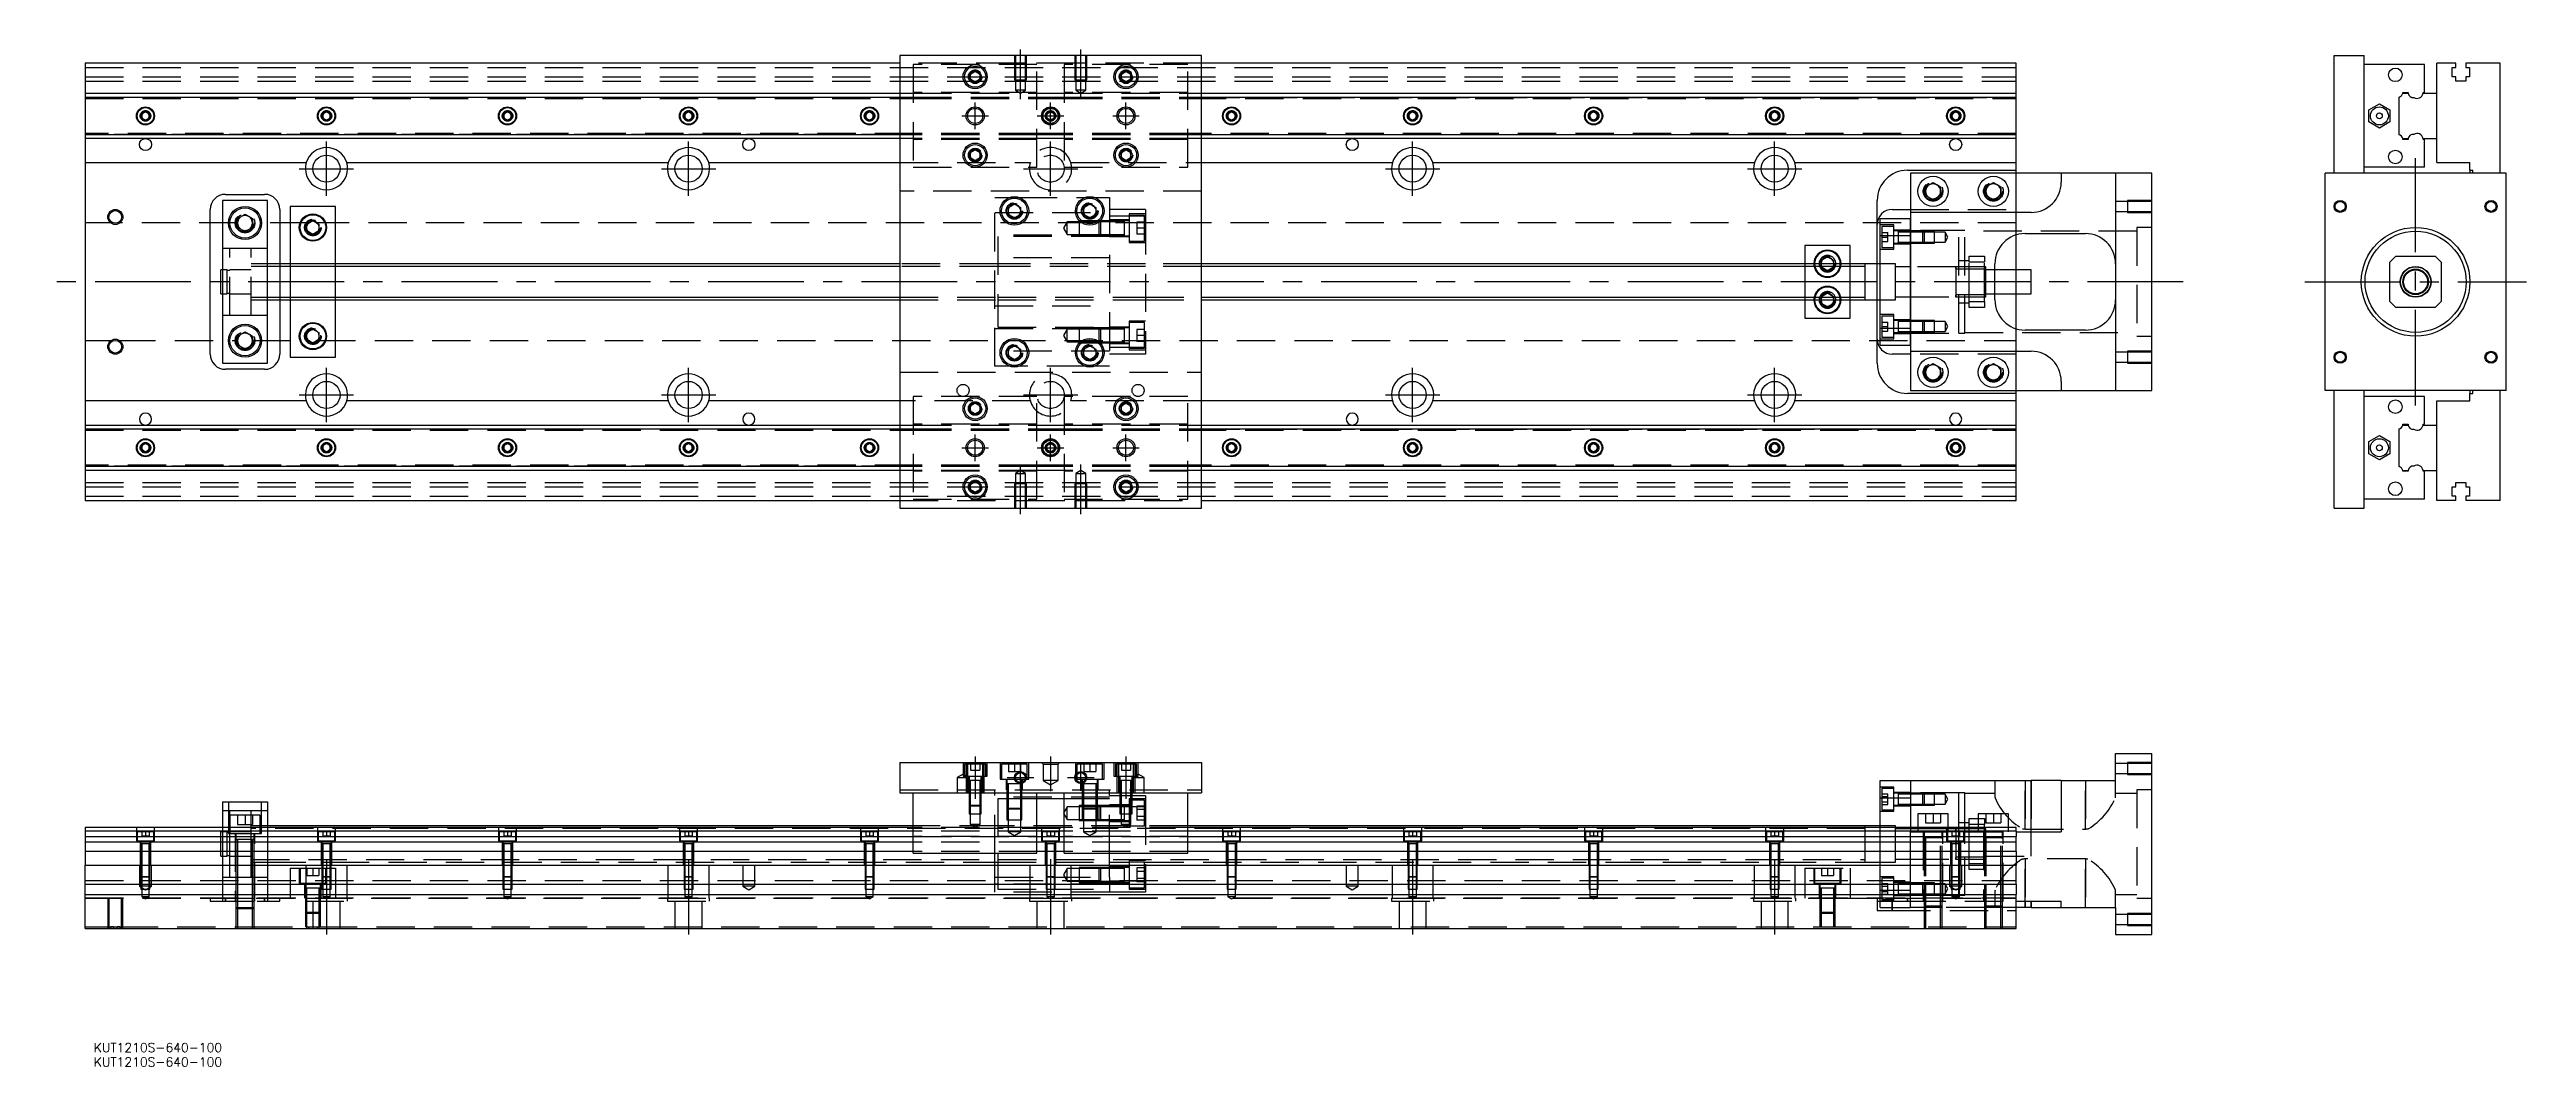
# Model space of a CAD drawing. Extents: x -12 to 809, y -260 to 77.
import ezdxf

# ---------------------------------------------------------------- set-up
doc = ezdxf.new("R2010")
doc.units = 0
doc.linetypes.add('CENTER', pattern=[50.8, 31.75, -6.35, 6.35, -6.35])
doc.linetypes.add('DASHED', pattern=[19.05, 12.7, -6.35])
doc.layers.get('0').update_dxf_attribs({"linetype": 'CONTINUOUS'})
doc.layers.add('CENTER', color=1, linetype='CENTER')
doc.styles.get("Standard").update_dxf_attribs({"font": 'txt.shx', "height": 3, "bigfont": 'bigfont.shx'})

# ---------------------------------------------------------------- blocks, each defined once
blk = doc.blocks.new('*U2')
at = {"color": 7, "linetype": 'CONTINUOUS'}
blk.add_text('KUT1210S-640-100', height=3, dxfattribs=at).set_placement((2.86, -260.1))
blk = doc.blocks.new('*U3')
at = {"color": 7, "linetype": 'CONTINUOUS'}
blk.add_text('KUT1210S-640-100', height=3, dxfattribs=at).set_placement((2.86, -255.32))

msp = doc.modelspace()

# ---------------------------------------------------------------- linework, layer by layer
at = {"color": 7, "linetype": 'CONTINUOUS'}
for p, q in [((370, 75), (270, 75)), ((270, 75), (270, -75)), ((370, -75), (370, 75)), ((745.44, 75), (755.44, 75)), ((745.44, 36), (745.44, 75)), ((755.44, 36), (755.44, 75)), ((0, 72.5), (0, 62.5)), ((270, 72.5), (0, 72.5)), ((293.5, 68.87), (295, 69.73)), ((293.5, 67.13), (293.5, 68.87)), ((295, 66.27), (293.5, 67.13)), ((295, 69.73), (296.5, 68.87)), ((296.5, 67.13), (295, 66.27)), ((296.5, 68.87), (296.5, 67.13)), ((343.5, 68.87), (345, 69.73)), ((343.5, 67.13), (343.5, 68.87)), ((345, 66.27), (343.5, 67.13)), ((345, 69.73), (346.5, 68.87)), ((346.5, 67.13), (345, 66.27)), ((346.5, 68.87), (346.5, 67.13)), ((640, 72.5), (370, 72.5)), ((640, 62.5), (640, 72.5)), ((775.44, 72), (755.44, 72)), ((775.44, 62.8), (775.44, 72)), ((779.44, 62.5), (779.44, 72.5)), ((785.74, 72.5), (779.44, 72.5)), ((784.59, 71), (785.74, 71)), ((784.59, 68), (784.59, 71)), ((785.74, 68), (784.59, 68)), ((785.74, 71), (785.74, 72.5)), ((785.74, 66.5), (785.74, 68)), ((789.14, 66.5), (785.74, 66.5)), ((789.14, 72.5), (789.14, 71)), ((800.44, 72.5), (789.14, 72.5)), ((789.14, 71), (790.29, 71)), ((789.14, 68), (789.14, 66.5)), ((790.29, 68), (789.14, 68)), ((790.29, 71), (790.29, 68)), ((800.44, 36), (800.44, 72.5)), ((0, 62.5), (270, 62.5)), ((0, 62.5), (0, 61.25)), ((0, 61.25), (270, 61.25)), ((0, 61.25), (0, 48.75)), ((370, 62.5), (640, 62.5)), ((370, 61.25), (640, 61.25)), ((640, 61.25), (640, 62.5)), ((640, 48.75), (640, 61.25)), ((756.94, 57.02), (760.44, 59.04)), ((760.44, 59.04), (763.94, 57.02)), ((766.94, 48.75), (766.94, 61.25)), ((768.19, 62.5), (769.96, 62.5)), ((768.23, 62.8), (769.94, 62.8)), ((774.91, 62.5), (779.44, 62.5)), ((774.94, 62.8), (775.44, 62.8)), ((779.44, 47.5), (779.44, 62.5)), ((779.44, 47.5), (779.44, 62.5)), ((18.75, 55.72), (20, 56.44)), ((18.75, 54.28), (18.75, 55.72)), ((20, 53.56), (18.75, 54.28)), ((20, 56.44), (21.25, 55.72)), ((21.25, 54.28), (20, 53.56)), ((21.25, 55.72), (21.25, 54.28)), ((78.75, 55.72), (80, 56.44)), ((78.75, 54.28), (78.75, 55.72)), ((80, 53.56), (78.75, 54.28)), ((80, 56.44), (81.25, 55.72)), ((81.25, 54.28), (80, 53.56)), ((81.25, 55.72), (81.25, 54.28)), ((138.75, 55.72), (140, 56.44)), ((138.75, 54.28), (138.75, 55.72)), ((140, 53.56), (138.75, 54.28)), ((140, 56.44), (141.25, 55.72)), ((141.25, 54.28), (140, 53.56)), ((141.25, 55.72), (141.25, 54.28)), ((198.75, 55.72), (200, 56.44)), ((198.75, 54.28), (198.75, 55.72)), ((200, 53.56), (198.75, 54.28)), ((200, 56.44), (201.25, 55.72)), ((201.25, 54.28), (200, 53.56)), ((201.25, 55.72), (201.25, 54.28)), ((258.75, 55.72), (260, 56.44)), ((258.75, 54.28), (258.75, 55.72)), ((260, 53.56), (258.75, 54.28)), ((260, 56.44), (261.25, 55.72)), ((261.25, 54.28), (260, 53.56)), ((261.25, 55.72), (261.25, 54.28)), ((378.75, 55.72), (380, 56.44)), ((378.75, 54.28), (378.75, 55.72)), ((380, 53.56), (378.75, 54.28)), ((380, 56.44), (381.25, 55.72)), ((381.25, 54.28), (380, 53.56)), ((381.25, 55.72), (381.25, 54.28)), ((438.75, 55.72), (440, 56.44)), ((438.75, 54.28), (438.75, 55.72)), ((440, 53.56), (438.75, 54.28)), ((440, 56.44), (441.25, 55.72)), ((441.25, 54.28), (440, 53.56)), ((441.25, 55.72), (441.25, 54.28)), ((498.75, 55.72), (500, 56.44)), ((498.75, 54.28), (498.75, 55.72)), ((500, 53.56), (498.75, 54.28)), ((500, 56.44), (501.25, 55.72)), ((501.25, 54.28), (500, 53.56)), ((501.25, 55.72), (501.25, 54.28)), ((558.75, 55.72), (560, 56.44)), ((558.75, 54.28), (558.75, 55.72)), ((560, 53.56), (558.75, 54.28)), ((560, 56.44), (561.25, 55.72)), ((561.25, 54.28), (560, 53.56)), ((561.25, 55.72), (561.25, 54.28)), ((618.75, 55.72), (620, 56.44)), ((618.75, 54.28), (618.75, 55.72)), ((620, 53.56), (618.75, 54.28)), ((620, 56.44), (621.25, 55.72)), ((621.25, 54.28), (620, 53.56)), ((621.25, 55.72), (621.25, 54.28)), ((756.94, 52.98), (756.94, 57.02)), ((760.44, 50.96), (756.94, 52.98)), ((763.94, 52.98), (760.44, 50.96)), ((763.94, 57.02), (763.94, 52.98)), ((270, 48.75), (0, 48.75)), ((0, 48.75), (0, 47.5)), ((270, 47.5), (0, 47.5)), ((0, 47.5), (0, 39.5)), ((293.5, 42.87), (295, 43.73)), ((293.5, 41.13), (293.5, 42.87)), ((295, 40.27), (293.5, 41.13)), ((295, 43.73), (296.5, 42.87)), ((296.5, 41.13), (295, 40.27)), ((296.5, 42.87), (296.5, 41.13)), ((343.5, 42.87), (345, 43.73)), ((343.5, 41.13), (343.5, 42.87)), ((345, 40.27), (343.5, 41.13)), ((345, 43.73), (346.5, 42.87)), ((346.5, 41.13), (345, 40.27)), ((346.5, 42.87), (346.5, 41.13)), ((640, 48.75), (370, 48.75)), ((640, 47.5), (370, 47.5)), ((640, 47.5), (640, 48.75)), ((640, 39.5), (640, 47.5)), ((768.19, 47.5), (769.96, 47.5)), ((769.94, 47.2), (768.23, 47.2)), ((774.91, 47.5), (779.44, 47.5)), ((775.44, 47.2), (774.94, 47.2)), ((775.44, 38), (775.44, 47.2)), ((779.44, 39.5), (779.44, 47.5)), ((0, 39.5), (73.29, 39.5)), ((0, 39.5), (0, -39.5)), ((86.71, 39.5), (193.29, 39.5)), ((206.71, 39.5), (270, 39.5)), ((370, 39.5), (433.29, 39.5)), ((446.71, 39.5), (553.29, 39.5)), ((566.71, 39.5), (640, 39.5)), ((604, 37), (640, 37)), ((605, 36), (605, 23)), ((655, 36), (605, 36)), ((610, 31.44), (612.5, 32.89)), ((612.5, 32.89), (615, 31.44)), ((630, 31.44), (632.5, 32.89)), ((632.5, 32.89), (635, 31.44)), ((640, 37), (640, 39.5)), ((640, 36), (640, 37)), ((655, 36), (655, 33)), ((673, 36), (655, 36)), ((673, 36), (673, -36)), ((685, 36), (673, 36)), ((685, -36), (685, 36)), ((742.44, -36), (742.44, 36)), ((802.44, 36), (742.44, 36)), ((775.44, 38), (755.44, 38)), ((779.44, 39.5), (790.44, 39.5)), ((790.44, 37), (790.44, 39.5)), ((790.44, 37), (791.44, 37)), ((790.44, 37), (790.44, 36)), ((791.44, 36), (791.44, 37)), ((802.44, -36), (802.44, 36)), ((45.5, 27), (45.5, -27)), ((60.5, 27), (45.5, 27)), ((46.5, 29), (59.5, 29)), ((60.5, -27), (60.5, 27)), ((68, 25), (68, 6)), ((83, 25), (68, 25)), ((83, 6), (83, 25)), ((306, 24.65), (308, 25.81)), ((306, 22.35), (306, 24.65)), ((308, 25.81), (310, 24.65)), ((310, 24.65), (310, 22.35)), ((331, 24.65), (333, 25.81)), ((331, 22.35), (331, 24.65)), ((333, 25.81), (335, 24.65)), ((335, 24.65), (335, 22.35)), ((594, 6), (594, 27)), ((610, 28.56), (610, 31.44)), ((612.5, 27.11), (610, 28.56)), ((615, 28.56), (612.5, 27.11)), ((615, 31.44), (615, 28.56)), ((630, 28.56), (630, 31.44)), ((632.5, 27.11), (630, 28.56)), ((635, 28.56), (632.5, 27.11)), ((635, 31.44), (635, 28.56)), ((41.5, -24), (41.5, 24)), ((50.5, 20.94), (53, 22.39)), ((50.5, 18.06), (50.5, 20.94)), ((53, 16.61), (50.5, 18.06)), ((53, 22.39), (55.5, 20.94)), ((55.5, 18.06), (53, 16.61)), ((55.5, 20.94), (55.5, 18.06)), ((64.5, 24), (64.5, 6)), ((73.5, 19.15), (75.5, 20.31)), ((73.5, 16.85), (73.5, 19.15)), ((75.5, 15.69), (73.5, 16.85)), ((75.5, 20.31), (77.5, 19.15)), ((77.5, 16.85), (75.5, 15.69)), ((77.5, 19.15), (77.5, 16.85)), ((308, 21.19), (306, 22.35)), ((310, 22.35), (308, 21.19)), ((333, 21.19), (331, 22.35)), ((335, 22.35), (333, 21.19)), ((595, 15.33), (595, 21)), ((595, 21), (605, 21)), ((599, 24), (605, 24)), ((605, 23), (605, 15.33)), ((645, 23), (605, 23)), ((344.5, 15.25), (344.5, 15.25)), ((570, 12), (570, 6)), ((585, 12), (570, 12)), ((575.5, 7.15), (577.5, 8.31)), ((577.5, 8.31), (579.5, 7.15)), ((585, 6), (585, 12)), ((595, 15.33), (605, 15.33)), ((595, -15.33), (595, 15.33)), ((605, -15.33), (605, 15.33)), ((605, 15.33), (605, -15.33)), ((640, 4), (640, 15.54)), ((643, 16), (663, 16)), ((765.94, 8.5), (763.94, 6.5)), ((765.94, 8.5), (778.94, 8.5)), ((780.94, 6.5), (778.94, 8.5)), ((45, 0), (45, 4)), ((45.5, 4), (45, 4)), ((45, -4), (45, 0)), ((270, 6), (60.5, 6)), ((590, 6), (370, 6)), ((575.5, 6), (575.5, 7.15)), ((579.5, 7.15), (579.5, 6)), ((590, 6), (589.99, 6)), ((590, -6), (590, 6)), ((590, 6), (590, 6)), ((595, 6), (590, 6)), ((633, -6), (633, 6)), ((645, 4), (633, 4)), ((645, 0), (645, 4)), ((645, -4), (645, 0)), ((763.94, -6.5), (763.94, 6.5)), ((780.94, 6.5), (780.94, -6.5)), ((45, -4), (45.5, -4)), ((60.5, -6), (270, -6)), ((64.5, -6), (64.5, -24)), ((68, -6), (68, -25)), ((83, -25), (83, -6)), ((370, -6), (590, -6)), ((570, -6), (570, -12)), ((575.5, -7.15), (575.5, -6)), ((577.5, -8.31), (575.5, -7.15)), ((579.5, -7.15), (577.5, -8.31)), ((579.5, -6), (579.5, -7.15)), ((585, -12), (585, -6)), ((589.99, -6), (590, -6)), ((590, -6), (590, -6)), ((590, -6), (595, -6)), ((594, -27), (594, -6)), ((633, -4), (645, -4)), ((640, -15.54), (640, -4)), ((763.94, -6.5), (765.94, -8.5)), ((778.94, -8.5), (780.94, -6.5)), ((73.5, -16.85), (75.5, -15.69)), ((75.5, -15.69), (77.5, -16.85)), ((344.5, -15.65), (344.5, -15.25)), ((570, -12), (585, -12)), ((595, -15.33), (605, -15.33)), ((595, -21), (595, -15.33)), ((605, -15.33), (605, -23)), ((663, -16), (643, -16)), ((778.94, -8.5), (765.94, -8.5)), ((50.5, -18.06), (53, -16.61)), ((50.5, -20.94), (50.5, -18.06)), ((53, -22.39), (50.5, -20.94)), ((53, -16.61), (55.5, -18.06)), ((55.5, -20.94), (53, -22.39)), ((55.5, -18.06), (55.5, -20.94)), ((73.5, -19.15), (73.5, -16.85)), ((75.5, -20.31), (73.5, -19.15)), ((77.5, -19.15), (75.5, -20.31)), ((77.5, -16.85), (77.5, -19.15)), ((306, -22.35), (308, -21.19)), ((306, -24.65), (306, -22.35)), ((308, -21.19), (310, -22.35)), ((310, -22.35), (310, -24.65)), ((331, -22.35), (333, -21.19)), ((331, -24.65), (331, -22.35)), ((333, -21.19), (335, -22.35)), ((335, -22.35), (335, -24.65)), ((344.5, -20.25), (344.5, -19.85)), ((595, -21), (605, -21)), ((605, -24), (599, -24)), ((605, -23), (645, -23)), ((605, -23), (605, -36)), ((45.5, -27), (60.5, -27)), ((59.5, -29), (46.5, -29)), ((68, -25), (83, -25)), ((308, -25.81), (306, -24.65)), ((310, -24.65), (308, -25.81)), ((333, -25.81), (331, -24.65)), ((335, -24.65), (333, -25.81)), ((610, -28.56), (612.5, -27.11)), ((610, -31.44), (610, -28.56)), ((612.5, -32.89), (610, -31.44)), ((612.5, -27.11), (615, -28.56)), ((615, -31.44), (612.5, -32.89)), ((615, -28.56), (615, -31.44)), ((630, -28.56), (632.5, -27.11)), ((630, -31.44), (630, -28.56)), ((632.5, -32.89), (630, -31.44)), ((632.5, -27.11), (635, -28.56)), ((635, -31.44), (632.5, -32.89)), ((635, -28.56), (635, -31.44)), ((0, -39.5), (0, -47.5)), ((73.29, -39.5), (0, -39.5)), ((193.29, -39.5), (86.71, -39.5)), ((270, -39.5), (206.71, -39.5)), ((293.5, -41.13), (295, -40.27)), ((295, -40.27), (296.5, -41.13)), ((343.5, -41.13), (345, -40.27)), ((345, -40.27), (346.5, -41.13)), ((433.29, -39.5), (370, -39.5)), ((553.29, -39.5), (446.71, -39.5)), ((640, -39.5), (566.71, -39.5)), ((640, -37), (604, -37)), ((605, -36), (655, -36)), ((640, -37), (640, -36)), ((640, -39.5), (640, -37)), ((640, -47.5), (640, -39.5)), ((655, -33), (655, -36)), ((655, -36), (673, -36)), ((673, -36), (685, -36)), ((802.44, -36), (742.44, -36)), ((745.44, -75), (745.44, -36)), ((755.44, -75), (755.44, -36)), ((775.44, -38), (755.44, -38)), ((775.44, -47.2), (775.44, -38)), ((779.44, -47.5), (779.44, -39.5)), ((779.44, -39.5), (790.44, -39.5)), ((790.44, -36), (790.44, -37)), ((790.44, -39.5), (790.44, -37)), ((790.44, -37), (791.44, -37)), ((791.44, -37), (791.44, -36)), ((800.44, -72.5), (800.44, -36)), ((0, -47.5), (270, -47.5)), ((0, -47.5), (0, -48.75)), ((0, -48.75), (270, -48.75)), ((0, -48.75), (0, -61.25)), ((293.5, -42.87), (293.5, -41.13)), ((295, -43.73), (293.5, -42.87)), ((296.5, -42.87), (295, -43.73)), ((296.5, -41.13), (296.5, -42.87)), ((343.5, -42.87), (343.5, -41.13)), ((345, -43.73), (343.5, -42.87)), ((346.5, -42.87), (345, -43.73)), ((346.5, -41.13), (346.5, -42.87)), ((370, -47.5), (640, -47.5)), ((370, -48.75), (640, -48.75)), ((640, -48.75), (640, -47.5)), ((640, -61.25), (640, -48.75)), ((766.94, -61.25), (766.94, -48.75)), ((768.19, -47.5), (769.96, -47.5)), ((768.23, -47.2), (769.94, -47.2)), ((774.91, -47.5), (779.44, -47.5)), ((774.94, -47.2), (775.44, -47.2)), ((779.44, -62.5), (779.44, -47.5)), ((779.44, -62.5), (779.44, -47.5)), ((18.75, -54.28), (20, -53.56)), ((18.75, -55.72), (18.75, -54.28)), ((20, -56.44), (18.75, -55.72)), ((20, -53.56), (21.25, -54.28)), ((21.25, -55.72), (20, -56.44)), ((21.25, -54.28), (21.25, -55.72)), ((78.75, -54.28), (80, -53.56)), ((78.75, -55.72), (78.75, -54.28)), ((80, -56.44), (78.75, -55.72)), ((80, -53.56), (81.25, -54.28)), ((81.25, -55.72), (80, -56.44)), ((81.25, -54.28), (81.25, -55.72)), ((138.75, -54.28), (140, -53.56)), ((138.75, -55.72), (138.75, -54.28)), ((140, -56.44), (138.75, -55.72)), ((140, -53.56), (141.25, -54.28)), ((141.25, -55.72), (140, -56.44)), ((141.25, -54.28), (141.25, -55.72)), ((198.75, -54.28), (200, -53.56)), ((198.75, -55.72), (198.75, -54.28)), ((200, -56.44), (198.75, -55.72)), ((200, -53.56), (201.25, -54.28)), ((201.25, -55.72), (200, -56.44)), ((201.25, -54.28), (201.25, -55.72)), ((258.75, -54.28), (260, -53.56)), ((258.75, -55.72), (258.75, -54.28)), ((260, -56.44), (258.75, -55.72)), ((260, -53.56), (261.25, -54.28)), ((261.25, -55.72), (260, -56.44)), ((261.25, -54.28), (261.25, -55.72)), ((378.75, -54.28), (380, -53.56)), ((378.75, -55.72), (378.75, -54.28)), ((380, -56.44), (378.75, -55.72)), ((380, -53.56), (381.25, -54.28)), ((381.25, -55.72), (380, -56.44)), ((381.25, -54.28), (381.25, -55.72)), ((438.75, -54.28), (440, -53.56)), ((438.75, -55.72), (438.75, -54.28)), ((440, -56.44), (438.75, -55.72)), ((440, -53.56), (441.25, -54.28)), ((441.25, -55.72), (440, -56.44)), ((441.25, -54.28), (441.25, -55.72)), ((498.75, -54.28), (500, -53.56)), ((498.75, -55.72), (498.75, -54.28)), ((500, -56.44), (498.75, -55.72)), ((500, -53.56), (501.25, -54.28)), ((501.25, -55.72), (500, -56.44)), ((501.25, -54.28), (501.25, -55.72)), ((558.75, -54.28), (560, -53.56)), ((558.75, -55.72), (558.75, -54.28)), ((560, -56.44), (558.75, -55.72)), ((560, -53.56), (561.25, -54.28)), ((561.25, -55.72), (560, -56.44)), ((561.25, -54.28), (561.25, -55.72)), ((618.75, -54.28), (620, -53.56)), ((618.75, -55.72), (618.75, -54.28)), ((620, -56.44), (618.75, -55.72)), ((620, -53.56), (621.25, -54.28)), ((621.25, -55.72), (620, -56.44)), ((621.25, -54.28), (621.25, -55.72)), ((756.94, -52.98), (760.44, -50.96)), ((756.94, -57.02), (756.94, -52.98)), ((760.44, -59.04), (756.94, -57.02)), ((760.44, -50.96), (763.94, -52.98)), ((763.94, -57.02), (760.44, -59.04)), ((763.94, -52.98), (763.94, -57.02)), ((270, -61.25), (0, -61.25)), ((0, -61.25), (0, -62.5)), ((270, -62.5), (0, -62.5)), ((0, -62.5), (0, -72.5)), ((640, -61.25), (370, -61.25)), ((640, -62.5), (370, -62.5)), ((640, -62.5), (640, -61.25)), ((640, -72.5), (640, -62.5)), ((768.19, -62.5), (769.96, -62.5)), ((769.94, -62.8), (768.23, -62.8)), ((774.91, -62.5), (779.44, -62.5)), ((775.44, -62.8), (774.94, -62.8)), ((775.44, -72), (775.44, -62.8)), ((779.44, -72.5), (779.44, -62.5)), ((0, -72.5), (270, -72.5)), ((293.5, -67.13), (295, -66.27)), ((293.5, -68.87), (293.5, -67.13)), ((295, -69.73), (293.5, -68.87)), ((295, -66.27), (296.5, -67.13)), ((296.5, -68.87), (295, -69.73)), ((296.5, -67.13), (296.5, -68.87)), ((343.5, -67.13), (345, -66.27)), ((343.5, -68.87), (343.5, -67.13)), ((345, -69.73), (343.5, -68.87)), ((345, -66.27), (346.5, -67.13)), ((346.5, -68.87), (345, -69.73)), ((346.5, -67.13), (346.5, -68.87)), ((370, -72.5), (640, -72.5)), ((775.44, -72), (755.44, -72)), ((785.74, -72.5), (779.44, -72.5)), ((784.59, -68), (785.74, -68)), ((784.59, -71), (784.59, -68)), ((785.74, -71), (784.59, -71)), ((785.74, -66.5), (789.14, -66.5)), ((785.74, -68), (785.74, -66.5)), ((785.74, -72.5), (785.74, -71)), ((789.14, -66.5), (789.14, -68)), ((789.14, -68), (790.29, -68)), ((789.14, -71), (789.14, -72.5)), ((790.29, -71), (789.14, -71)), ((800.44, -72.5), (789.14, -72.5)), ((790.29, -68), (790.29, -71)), ((270, -75), (370, -75)), ((745.44, -75), (755.44, -75)), ((270, -159.35), (270, -169.35)), ((270, -159.35), (370, -159.35)), ((370, -159.35), (370, -169.35)), ((673, -165.35), (673, -156.35)), ((673, -156.35), (685, -156.35)), ((685, -216.35), (685, -156.35)), ((45.5, -172.35), (45.5, -180.85)), ((45.5, -172.35), (60.5, -172.35)), ((60.5, -172.35), (60.5, -180.85)), ((270, -169.35), (370, -169.35)), ((274.5, -189.35), (274.5, -169.35)), ((315.5, -189.35), (315.5, -169.35)), ((324.5, -189.35), (324.5, -169.35)), ((365.5, -189.35), (365.5, -169.35)), ((595, -171.02), (595, -165.35)), ((595, -165.35), (605, -165.35)), ((595, -180.85), (595, -171.02)), ((595, -171.02), (605, -171.02)), ((605, -165.35), (645, -165.35)), ((605, -165.35), (605, -180.85)), ((645, -182.35), (645, -165.35)), ((655, -165.35), (645, -165.35)), ((655, -165.35), (655, -182.35)), ((655, -165.35), (673, -165.35)), ((274.5, -180.35), (60.5, -180.35)), ((590, -180.35), (365.5, -180.35)), ((590, -180.35), (589.99, -180.35)), ((590, -180.85), (590, -180.35)), ((590, -180.35), (590, -180.35)), ((595, -180.35), (590, -180.35)), ((617.5, -176.35), (607.5, -176.35)), ((607.5, -176.35), (607.5, -180.85)), ((617.5, -180.85), (617.5, -176.35)), ((637.5, -176.35), (627.5, -176.35)), ((627.5, -176.35), (627.5, -180.85)), ((637.5, -180.85), (637.5, -176.35)), ((0, -180.85), (0, -182.1)), ((274.5, -180.85), (0, -180.85)), ((274.5, -182.1), (0, -182.1)), ((0, -182.1), (0, -183.88)), ((0, -183.88), (274.5, -183.88)), ((0, -183.88), (0, -185.77)), ((0, -185.77), (0, -188.83)), ((274.5, -185.77), (0, -185.77)), ((324.5, -180.85), (315.5, -180.85)), ((324.5, -182.1), (315.5, -182.1)), ((315.5, -183.88), (324.5, -183.88)), ((324.5, -185.77), (315.5, -185.77)), ((640, -180.85), (365.5, -180.85)), ((640, -182.1), (365.5, -182.1)), ((365.5, -183.88), (640, -183.88)), ((640, -185.77), (365.5, -185.77)), ((621, -182.1), (620, -182.1)), ((624.5, -182.1), (621, -182.1)), ((627.5, -182.1), (624.5, -182.1)), ((629.5, -182.1), (627.5, -182.1)), ((630, -182.1), (629.5, -182.1)), ((640, -182.1), (640, -180.85)), ((640, -182.1), (640, -183.88)), ((640, -182.35), (655, -182.35)), ((640, -185.77), (640, -183.88)), ((640, -188.83), (640, -185.77)), ((274.5, -188.83), (0, -188.83)), ((0, -188.83), (0, -193.35)), ((0, -199.65), (0, -193.35)), ((0, -193.35), (640, -193.35)), ((274.5, -189.35), (315.5, -189.35)), ((324.5, -188.83), (315.5, -188.83)), ((324.5, -189.35), (365.5, -189.35)), ((640, -188.83), (365.5, -188.83)), ((640, -188.83), (640, -193.35)), ((640, -199.65), (640, -193.35)), ((0, -199.65), (640, -199.65)), ((0, -203.05), (0, -199.65)), ((0, -214.35), (0, -203.05)), ((0, -203.05), (640, -203.05)), ((640, -199.65), (640, -203.05)), ((640, -214.35), (640, -203.05)), ((640, -205.35), (655, -205.35)), ((645, -207.35), (640, -207.35)), ((645, -207.35), (645, -205.35)), ((645, -207.35), (655, -207.35)), ((655, -207.35), (655, -205.35)), ((655, -207.35), (673, -207.35)), ((673, -207.35), (673, -216.35)), ((0, -214.35), (640, -214.35)), ((673, -216.35), (685, -216.35))]:
    msp.add_line(p, q, dxfattribs=at)
at = {"color": 3, "linetype": 'DASHED'}
for p, q in [((308, 75), (308, 67)), ((308.35, 75), (308.35, 67)), ((311.65, 67), (311.65, 75)), ((312, 67), (312, 75)), ((328, 75), (328, 67)), ((328.35, 75), (328.35, 67)), ((331.65, 67), (331.65, 75)), ((332, 67), (332, 75)), ((0, 71), (640, 71)), ((0, 68), (640, 68)), ((0, 66.5), (640, 66.5)), ((308, 72.5), (270, 72.5)), ((315.5, 72), (274.5, 72)), ((274.5, 72), (274.5, 38)), ((293, 68), (293.02, 68.3)), ((312, 72.5), (308, 72.5)), ((308, 67), (312, 67)), ((308.35, 67), (308.35, 63.5)), ((311.65, 63.5), (311.65, 67)), ((328, 72.5), (312, 72.5)), ((315.5, 38), (315.5, 72)), ((365.5, 72), (324.5, 72)), ((324.5, 72), (324.5, 38)), ((332, 72.5), (328, 72.5)), ((328, 67), (332, 67)), ((328.35, 67), (328.35, 63.5)), ((331.65, 63.5), (331.65, 67)), ((370, 72.5), (332, 72.5)), ((346.97, 68.33), (347, 68)), ((365.5, 38), (365.5, 72)), ((0, 61.11), (270, 61.11)), ((0, 61.1), (274.5, 61.1)), ((0, 60.8), (274.5, 60.8)), ((270, 62.5), (274.5, 62.5)), ((270, 61.25), (274.5, 61.25)), ((270, 61.11), (274.5, 61.11)), ((315.5, 62.8), (274.5, 62.8)), ((274.5, 62.5), (315.5, 62.5)), ((274.5, 61.25), (315.5, 61.25)), ((274.5, 61.11), (315.5, 61.11)), ((274.5, 61.1), (315.5, 61.1)), ((274.5, 60.8), (315.5, 60.8)), ((311.65, 63.5), (308.35, 63.5)), ((308.35, 63.5), (310, 62.55)), ((310, 62.55), (311.65, 63.5)), ((315.5, 62.5), (324.5, 62.5)), ((315.5, 61.25), (324.5, 61.25)), ((315.5, 61.11), (324.5, 61.11)), ((315.5, 61.1), (324.5, 61.1)), ((315.5, 60.8), (324.5, 60.8)), ((365.5, 62.8), (324.5, 62.8)), ((324.5, 62.5), (365.5, 62.5)), ((324.5, 61.25), (365.5, 61.25)), ((324.5, 61.11), (365.5, 61.11)), ((324.5, 61.1), (365.5, 61.1)), ((324.5, 60.8), (365.5, 60.8)), ((331.65, 63.5), (328.35, 63.5)), ((328.35, 63.5), (330, 62.55)), ((330, 62.55), (331.65, 63.5)), ((365.5, 62.5), (370, 62.5)), ((365.5, 61.25), (370, 61.25)), ((365.5, 61.11), (370, 61.11)), ((365.5, 61.1), (640, 61.1)), ((365.5, 60.8), (640, 60.8)), ((370, 61.11), (640, 61.11)), ((18.5, 55), (18.52, 55.25)), ((81.48, 55.26), (81.5, 55)), ((138.5, 55), (138.52, 55.25)), ((198.5, 55), (198.52, 55.25)), ((258.5, 55), (258.52, 55.25)), ((318.75, 55.72), (320, 56.44)), ((318.75, 54.28), (318.75, 55.72)), ((320, 53.56), (318.75, 54.28)), ((320, 56.44), (321.25, 55.72)), ((321.25, 54.28), (320, 53.56)), ((321.25, 55.72), (321.25, 54.28)), ((321.48, 55.26), (321.5, 55)), ((381.48, 55.26), (381.5, 55)), ((441.48, 55.26), (441.5, 55)), ((501.48, 55.26), (501.5, 55)), ((558.5, 55), (558.52, 55.25)), ((618.5, 55), (618.52, 55.25)), ((274.5, 49.2), (0, 49.2)), ((274.5, 48.9), (0, 48.9)), ((270, 48.89), (0, 48.89)), ((274.5, 48.89), (270, 48.89)), ((274.5, 48.75), (270, 48.75)), ((274.5, 47.5), (270, 47.5)), ((315.5, 49.2), (274.5, 49.2)), ((315.5, 48.9), (274.5, 48.9)), ((315.5, 48.89), (274.5, 48.89)), ((315.5, 48.75), (274.5, 48.75)), ((315.5, 47.5), (274.5, 47.5)), ((315.5, 47.2), (274.5, 47.2)), ((296.97, 42.33), (297, 42)), ((324.5, 49.2), (315.5, 49.2)), ((324.5, 48.9), (315.5, 48.9)), ((324.5, 48.89), (315.5, 48.89)), ((324.5, 48.75), (315.5, 48.75)), ((324.5, 47.5), (315.5, 47.5)), ((365.5, 49.2), (324.5, 49.2)), ((365.5, 48.9), (324.5, 48.9)), ((365.5, 48.89), (324.5, 48.89)), ((365.5, 48.75), (324.5, 48.75)), ((365.5, 47.5), (324.5, 47.5)), ((365.5, 47.2), (324.5, 47.2)), ((343, 42), (343.03, 42.35)), ((640, 49.2), (365.5, 49.2)), ((640, 48.9), (365.5, 48.9)), ((370, 48.89), (365.5, 48.89)), ((370, 48.75), (365.5, 48.75)), ((370, 47.5), (365.5, 47.5)), ((640, 48.89), (370, 48.89)), ((270, 39.5), (313.29, 39.5)), ((274.5, 38), (315.5, 38)), ((324.5, 38), (365.5, 38)), ((326.71, 39.5), (370, 39.5)), ((640, 24), (640, 36)), ((370, 30), (270, 30)), ((301.5, -28), (301.5, 28)), ((301.5, 28), (306.48, 28)), ((306.48, 28), (309.52, 28)), ((309.52, 28), (331.48, 28)), ((331.48, 28), (334.52, 28)), ((334.52, 28), (339.5, 28)), ((339.5, 28), (339.5, -28)), ((615.48, 30.36), (615.5, 30)), ((629.5, 30), (629.52, 30.35)), ((677, 26.65), (673, 26.65)), ((677, 27), (677, 23)), ((685, 27), (677, 27)), ((685, 26.65), (677, 26.65)), ((9.36, 19.5), (0, 19.5)), ((50.5, 19.5), (10.64, 19.5)), ((50, 19.5), (50.02, 19.85)), ((74.03, 19.5), (55.5, 19.5)), ((73, 18), (73.01, 18.25)), ((640, 19.5), (76.97, 19.5)), ((301.5, 23), (339.5, 23)), ((305.5, 23.5), (305.52, 23.8)), ((325.5, 19.85), (324.29, 17.75)), ((324.29, 17.75), (325.5, 15.65)), ((325.5, 15.65), (325.5, 19.85)), ((329.5, 19.85), (325.5, 19.85)), ((329.5, 20.25), (329.5, 15.25)), ((329.53, 20.25), (329.5, 20.25)), ((336.1, 19.85), (329.5, 19.85)), ((330.26, 20.25), (329.53, 20.25)), ((335.74, 20.25), (330.26, 20.25)), ((335.48, 23.79), (335.5, 23.5)), ((336.47, 20.25), (335.74, 20.25)), ((336.5, 20.25), (336.1, 19.85)), ((336.1, 15.65), (336.1, 19.85)), ((339.5, 19.85), (336.1, 19.85)), ((336.5, 20.25), (336.47, 20.25)), ((336.5, 20.25), (336.5, 15.25)), ((339.5, 20.25), (336.5, 20.25)), ((339.5, 20.25), (336.5, 20.25)), ((351.5, 24), (339.5, 24)), ((351.5, 21.75), (339.5, 21.75)), ((346.1, 20.5), (339.5, 20.5)), ((344.5, 20.25), (339.5, 20.25)), ((344.5, 19.85), (339.5, 19.85)), ((344.5, 20.25), (344.49, 20.25)), ((344.5, 20), (344.5, 20.25)), ((346.1, 20.25), (344.5, 20.25)), ((344.5, 20.25), (344.5, 20.25)), ((344.5, 15.51), (344.5, 20)), ((346.1, 22.5), (346.1, 13)), ((351.5, 22.5), (346.1, 22.5)), ((351.1, 22), (346.1, 22)), ((348.6, 19.75), (348.6, 17.75)), ((351.1, 19.75), (348.6, 19.75)), ((351.1, 17.75), (348.6, 17.75)), ((348.6, 17.75), (348.6, 15.75)), ((351.1, 13.5), (351.1, 22)), ((351.5, 24), (351.5, 21.75)), ((351.5, 21.75), (351.5, -21.75)), ((599.5, 18.85), (595, 18.85)), ((595.5, 18.35), (595.5, 11.35)), ((599.5, 18.35), (595.5, 18.35)), ((599.5, 10.85), (599.5, 18.85)), ((605, 17.1), (599.5, 17.1)), ((600.9, 16.85), (599.5, 16.85)), ((600.9, 16.85), (600.89, 16.85)), ((600.9, 16.85), (600.9, 16.63)), ((600.9, 16.63), (600.9, 16.85)), ((605, 16.85), (600.9, 16.85)), ((600.9, 16.85), (600.9, 16.85)), ((600.9, 16.63), (600.9, 13.07)), ((605, 16.5), (600.9, 16.5)), ((605, 24), (640, 24)), ((605, 15.33), (605, 21)), ((621, 17), (605, 17)), ((609.15, 16.85), (605, 16.85)), ((609.15, 16.85), (605, 16.85)), ((609.5, 16.5), (605, 16.5)), ((609.15, 12.85), (609.15, 16.85)), ((613, 16.85), (609.15, 16.85)), ((609.5, 16.5), (609.15, 16.85)), ((609.5, 16.5), (609.5, 13.2)), ((613, 16.5), (609.5, 16.5)), ((613, 12.85), (613, 16.85)), ((616.5, 16.5), (613, 16.5)), ((616.5, 16.5), (616.5, 13.2)), ((617.45, 14.85), (616.5, 16.5)), ((621, -17), (621, 17)), ((623, 17), (621, 17)), ((623, -17), (623, 17)), ((680, 16.75), (623, 16.75)), ((640, 23), (640, 24)), ((640, 15.54), (640, 23)), ((673, 23.35), (677, 23.35)), ((677, 23.35), (685, 23.35)), ((677, 23), (685, 23)), ((680, 18), (680, -18)), ((685, 18), (680, 18)), ((48, 11), (45.5, 11)), ((48, -11), (48, 11)), ((55, 11), (48, 11)), ((55, -11), (55, 11)), ((60.5, 11), (55, 11)), ((339.5, 15.5), (301.5, 15.5)), ((302.5, 15), (302.5, -15)), ((339.5, 15), (302.5, 15)), ((325.5, 15.65), (329.5, 15.65)), ((329.5, 15.65), (336.1, 15.65)), ((329.5, 15.25), (336.5, 15.25)), ((336.1, 15.65), (339.5, 15.65)), ((336.1, 15.65), (336.5, 15.25)), ((336.5, 15.25), (339.5, 15.25)), ((336.5, 15.25), (339.5, 15.25)), ((339.5, 15.65), (344.5, 15.65)), ((339.5, 15.25), (344.5, 15.25)), ((339.5, 15), (346.1, 15)), ((344.49, 15.25), (344.5, 15.25)), ((344.5, 15.25), (344.5, 15.51)), ((344.5, 15.25), (346.1, 15.25)), ((344.5, 15.25), (344.5, 15.25)), ((346.1, 13.5), (351.1, 13.5)), ((346.1, 13), (351.5, 13)), ((351.1, 15.75), (348.6, 15.75)), ((595, 10.85), (599.5, 10.85)), ((595.5, 16.35), (597.5, 16.35)), ((595.5, 14.85), (597.5, 14.85)), ((595.5, 13.35), (597.5, 13.35)), ((595.5, 11.35), (599.5, 11.35)), ((597.5, 14.85), (597.5, 16.35)), ((597.5, 13.35), (597.5, 14.85)), ((599.5, 12.85), (600.9, 12.85)), ((599.5, 12.6), (605, 12.6)), ((600.89, 12.85), (600.9, 12.85)), ((600.9, 13.2), (605, 13.2)), ((600.9, 13.07), (600.9, 12.85)), ((600.9, 12.85), (600.9, 13.07)), ((600.9, 12.85), (605, 12.85)), ((600.9, 12.85), (600.9, 12.85)), ((605, 13.2), (609.5, 13.2)), ((605, 12.85), (609.15, 12.85)), ((605, 12.85), (609.15, 12.85)), ((609.15, 12.85), (609.5, 13.2)), ((609.15, 12.85), (613, 12.85)), ((609.5, 13.2), (613, 13.2)), ((613, 13.2), (616.5, 13.2)), ((616.5, 13.2), (617.45, 14.85)), ((624.5, 8.5), (629.5, 8.5)), ((624.5, 6.5), (624.5, 8.5)), ((629.5, 8.5), (629.5, 6.5)), ((640, 15.54), (640, 15.54)), ((47.1, 4), (45.5, 4)), ((47.1, 0), (47.1, 4)), ((48, 3.8), (47.1, 3.8)), ((47.1, -4), (47.1, 0)), ((55, 4), (48, 4)), ((60.5, 6), (55, 6)), ((60.5, 5.12), (55, 5.12)), ((64.5, 6), (64.5, 5.12)), ((64.5, 5.12), (64.5, -5.12)), ((68, 6), (68, 5.12)), ((68, 5.12), (68, -5.12)), ((83, 5.12), (83, 6)), ((83, -5.12), (83, 5.12)), ((302.5, 6), (270, 6)), ((302.5, 5.12), (270, 5.12)), ((339.5, 8), (301.5, 8)), ((351.5, 6), (302.5, 6)), ((351.5, 5.12), (302.5, 5.12)), ((370, 6), (351.5, 6)), ((370, 5.12), (351.5, 5.12)), ((570, 6), (570, 5.12)), ((570, 5.12), (570, -5.12)), ((575.5, 5.12), (575.5, 6)), ((575.5, 4.85), (575.5, 5.12)), ((577.5, 3.69), (575.5, 4.85)), ((579.5, 4.85), (577.5, 3.69)), ((579.5, 6), (579.5, 5.12)), ((579.5, 5.12), (579.5, 4.85)), ((579.98, 6.29), (580, 6)), ((585, 5.12), (585, 6)), ((585, -5.12), (585, 5.12)), ((594, -6), (594, 6)), ((600, 6), (595, 6)), ((600, 0), (600, 6)), ((605, 5), (600, 5)), ((600, -6), (600, 0)), ((620, 5), (605, 5)), ((629.5, 5), (619.99, 5)), ((620, 4.44), (620, 5)), ((620, 5), (620, 4.44)), ((620, 4.44), (620, -4.44)), ((629.5, 4.25), (620, 4.25)), ((624.5, 7), (621, 7)), ((629.5, 6.5), (624.5, 6.5)), ((624.5, -6.5), (624.5, 6.5)), ((629.5, -6.5), (629.5, 6.5)), ((630, 5), (629.5, 5)), ((630, 4.25), (629.5, 4.25)), ((630, 0), (630, 5)), ((633, 4), (630, 4)), ((630, -5), (630, 0)), ((640, -4), (640, 4)), ((45.5, -4), (47.1, -4)), ((47.1, -3.8), (48, -3.8)), ((48, -4), (55, -4)), ((55, -5.12), (60.5, -5.12)), ((55, -6), (60.5, -6)), ((64.5, -5.12), (64.5, -6)), ((68, -5.12), (68, -6)), ((83, -6), (83, -5.12)), ((270, -5.12), (302.5, -5.12)), ((270, -6), (302.5, -6)), ((301.5, -8), (339.5, -8)), ((302.5, -5.12), (351.5, -5.12)), ((302.5, -6), (351.5, -6)), ((351.5, -5.12), (370, -5.12)), ((351.5, -6), (370, -6)), ((570, -5.12), (570, -6)), ((575.5, -4.85), (577.5, -3.69)), ((575.5, -5.12), (575.5, -4.85)), ((575.5, -6), (575.5, -5.12)), ((577.5, -3.69), (579.5, -4.85)), ((579.5, -4.85), (579.5, -5.12)), ((579.5, -5.12), (579.5, -6)), ((579.98, -5.71), (580, -6)), ((585, -6), (585, -5.12)), ((590, -6), (590, -6)), ((595, -6), (600, -6)), ((600, -5), (605, -5)), ((605, -5), (620, -5)), ((619.99, -5), (629.5, -5)), ((620, -4.25), (629.5, -4.25)), ((620, -5), (620, -4.44)), ((620, -4.44), (620, -5)), ((620, -5), (620, -5)), ((621, -7), (624.5, -7)), ((624.5, -6.5), (629.5, -6.5)), ((624.5, -8.5), (624.5, -6.5)), ((629.5, -4.25), (630, -4.25)), ((629.5, -5), (630, -5)), ((629.5, -6.5), (629.5, -8.5)), ((630, -4), (633, -4)), ((45.5, -11), (48, -11)), ((48, -11), (55, -11)), ((55, -11), (60.5, -11)), ((301.5, -15.5), (339.5, -15.5)), ((302.5, -15), (339.5, -15)), ((325.5, -15.65), (324.29, -17.75)), ((325.5, -19.85), (325.5, -15.65)), ((329.5, -15.65), (325.5, -15.65)), ((329.5, -15.25), (329.5, -20.25)), ((336.5, -15.25), (329.5, -15.25)), ((336.1, -15.65), (329.5, -15.65)), ((336.5, -15.25), (336.1, -15.65)), ((336.1, -19.85), (336.1, -15.65)), ((339.5, -15.65), (336.1, -15.65)), ((336.5, -15.25), (336.5, -20.25)), ((339.5, -15.25), (336.5, -15.25)), ((339.5, -15.25), (336.5, -15.25)), ((346.1, -15), (339.5, -15)), ((344.5, -15.25), (339.5, -15.25)), ((344.5, -15.65), (339.5, -15.65)), ((344.5, -15.25), (344.49, -15.25)), ((344.5, -15.51), (344.5, -15.25)), ((344.5, -15.25), (344.5, -15.25)), ((346.1, -15.25), (344.5, -15.25)), ((344.5, -20), (344.5, -15.51)), ((346.1, -13), (346.1, -22.5)), ((351.5, -13), (346.1, -13)), ((351.1, -13.5), (346.1, -13.5)), ((348.6, -15.75), (348.6, -17.75)), ((351.1, -15.75), (348.6, -15.75)), ((351.1, -22), (351.1, -13.5)), ((599.5, -10.85), (595, -10.85)), ((595.5, -11.35), (595.5, -18.35)), ((599.5, -11.35), (595.5, -11.35)), ((595.5, -13.35), (597.5, -13.35)), ((595.5, -14.85), (597.5, -14.85)), ((595.5, -16.35), (597.5, -16.35)), ((597.5, -14.85), (597.5, -13.35)), ((597.5, -16.35), (597.5, -14.85)), ((599.5, -18.85), (599.5, -10.85)), ((605, -12.6), (599.5, -12.6)), ((600.9, -12.85), (599.5, -12.85)), ((600.9, -12.85), (600.89, -12.85)), ((600.9, -12.85), (600.9, -13.07)), ((600.9, -12.85), (600.9, -12.85)), ((605, -12.85), (600.9, -12.85)), ((600.9, -13.07), (600.9, -16.63)), ((605, -13.2), (600.9, -13.2)), ((609.15, -12.85), (605, -12.85)), ((609.15, -12.85), (605, -12.85)), ((609.5, -13.2), (605, -13.2)), ((605, -21), (605, -15.33)), ((609.15, -16.85), (609.15, -12.85)), ((613, -12.85), (609.15, -12.85)), ((609.5, -13.2), (609.15, -12.85)), ((609.5, -13.2), (609.5, -16.5)), ((613, -13.2), (609.5, -13.2)), ((613, -16.85), (613, -12.85)), ((616.5, -13.2), (613, -13.2)), ((616.5, -13.2), (616.5, -16.5)), ((617.45, -14.85), (616.5, -13.2)), ((616.5, -16.5), (617.45, -14.85)), ((629.5, -8.5), (624.5, -8.5)), ((640, -23), (640, -15.54)), ((640, -15.54), (640, -15.54)), ((0, -19.5), (9.36, -19.5)), ((10.64, -19.5), (50.5, -19.5)), ((55.5, -19.5), (74.03, -19.5)), ((55.98, -19.14), (56, -19.5)), ((76.97, -19.5), (640, -19.5)), ((77.98, -17.71), (78, -18)), ((339.5, -23), (301.5, -23)), ((305.5, -23.5), (305.52, -23.2)), ((324.29, -17.75), (325.5, -19.85)), ((325.5, -19.85), (329.5, -19.85)), ((329.5, -19.85), (336.1, -19.85)), ((329.5, -20.25), (329.53, -20.25)), ((329.53, -20.25), (330.26, -20.25)), ((330.26, -20.25), (335.74, -20.25)), ((335.48, -23.21), (335.5, -23.5)), ((335.74, -20.25), (336.47, -20.25)), ((336.1, -19.85), (339.5, -19.85)), ((336.1, -19.85), (336.5, -20.25)), ((336.47, -20.25), (336.5, -20.25)), ((336.5, -20.25), (339.5, -20.25)), ((336.5, -20.25), (339.5, -20.25)), ((339.5, -19.85), (344.5, -19.85)), ((339.5, -20.25), (344.5, -20.25)), ((339.5, -20.5), (346.1, -20.5)), ((351.5, -21.75), (339.5, -21.75)), ((351.5, -24), (339.5, -24)), ((344.49, -20.25), (344.5, -20.25)), ((344.5, -20.25), (344.5, -20)), ((344.5, -20.25), (344.5, -20.25)), ((344.5, -20.25), (346.1, -20.25)), ((346.1, -22), (351.1, -22)), ((346.1, -22.5), (351.5, -22.5)), ((348.6, -17.75), (348.6, -19.75)), ((351.1, -17.75), (348.6, -17.75)), ((351.1, -19.75), (348.6, -19.75)), ((351.5, -21.75), (351.5, -24)), ((595, -18.85), (599.5, -18.85)), ((595.5, -18.35), (599.5, -18.35)), ((599.5, -16.85), (600.9, -16.85)), ((599.5, -17.1), (605, -17.1)), ((600.89, -16.85), (600.9, -16.85)), ((600.9, -16.5), (605, -16.5)), ((600.9, -16.63), (600.9, -16.85)), ((600.9, -16.85), (600.9, -16.85)), ((600.9, -16.85), (605, -16.85)), ((605, -16.5), (609.5, -16.5)), ((605, -16.85), (609.15, -16.85)), ((605, -16.85), (609.15, -16.85)), ((605, -17), (621, -17)), ((640, -24), (605, -24)), ((609.15, -16.85), (609.5, -16.5)), ((609.15, -16.85), (613, -16.85)), ((609.5, -16.5), (613, -16.5)), ((613, -16.5), (616.5, -16.5)), ((621, -17), (623, -17)), ((623, -16.75), (680, -16.75)), ((640, -24), (640, -23)), ((640, -36), (640, -24)), ((677, -23.35), (673, -23.35)), ((677, -23), (677, -27)), ((685, -23), (677, -23)), ((685, -23.35), (677, -23.35)), ((680, -18), (685, -18)), ((270, -30), (370, -30)), ((306.48, -28), (301.5, -28)), ((309.52, -28), (306.48, -28)), ((331.48, -28), (309.52, -28)), ((334.52, -28), (331.48, -28)), ((339.5, -28), (334.52, -28)), ((609.5, -30), (609.52, -29.65)), ((629.5, -30), (629.52, -29.65)), ((673, -26.65), (677, -26.65)), ((677, -26.65), (685, -26.65)), ((677, -27), (685, -27)), ((313.29, -39.5), (270, -39.5)), ((274.5, -38), (274.5, -72)), ((315.5, -38), (274.5, -38)), ((315.5, -72), (315.5, -38)), ((365.5, -38), (324.5, -38)), ((324.5, -38), (324.5, -72)), ((370, -39.5), (326.71, -39.5)), ((365.5, -72), (365.5, -38)), ((0, -48.89), (270, -48.89)), ((0, -48.9), (274.5, -48.9)), ((0, -49.2), (274.5, -49.2)), ((270, -47.5), (274.5, -47.5)), ((270, -48.75), (274.5, -48.75)), ((270, -48.89), (274.5, -48.89)), ((315.5, -47.2), (274.5, -47.2)), ((274.5, -47.5), (315.5, -47.5)), ((274.5, -48.75), (315.5, -48.75)), ((274.5, -48.89), (315.5, -48.89)), ((274.5, -48.9), (315.5, -48.9)), ((274.5, -49.2), (315.5, -49.2)), ((296.97, -41.67), (297, -42)), ((315.5, -47.5), (324.5, -47.5)), ((315.5, -48.75), (324.5, -48.75)), ((315.5, -48.89), (324.5, -48.89)), ((315.5, -48.9), (324.5, -48.9)), ((315.5, -49.2), (324.5, -49.2)), ((365.5, -47.2), (324.5, -47.2)), ((324.5, -47.5), (365.5, -47.5)), ((324.5, -48.75), (365.5, -48.75)), ((324.5, -48.89), (365.5, -48.89)), ((324.5, -48.9), (365.5, -48.9)), ((324.5, -49.2), (365.5, -49.2)), ((346.97, -41.67), (347, -42)), ((365.5, -47.5), (370, -47.5)), ((365.5, -48.75), (370, -48.75)), ((365.5, -48.89), (370, -48.89)), ((365.5, -48.9), (640, -48.9)), ((365.5, -49.2), (640, -49.2)), ((370, -48.89), (640, -48.89)), ((21.48, -54.74), (21.5, -55)), ((81.48, -54.74), (81.5, -55)), ((138.5, -55), (138.52, -54.75)), ((198.5, -55), (198.52, -54.75)), ((258.5, -55), (258.52, -54.75)), ((318.5, -55), (318.52, -54.75)), ((318.75, -54.28), (320, -53.56)), ((318.75, -55.72), (318.75, -54.28)), ((320, -56.44), (318.75, -55.72)), ((320, -53.56), (321.25, -54.28)), ((321.25, -55.72), (320, -56.44)), ((321.25, -54.28), (321.25, -55.72)), ((381.48, -54.74), (381.5, -55)), ((441.48, -54.74), (441.5, -55)), ((501.48, -54.74), (501.5, -55)), ((558.5, -55), (558.52, -54.75)), ((621.48, -54.74), (621.5, -55)), ((274.5, -60.8), (0, -60.8)), ((274.5, -61.1), (0, -61.1)), ((270, -61.11), (0, -61.11)), ((274.5, -61.11), (270, -61.11)), ((274.5, -61.25), (270, -61.25)), ((274.5, -62.5), (270, -62.5)), ((315.5, -60.8), (274.5, -60.8)), ((315.5, -61.1), (274.5, -61.1)), ((315.5, -61.11), (274.5, -61.11)), ((315.5, -61.25), (274.5, -61.25)), ((315.5, -62.5), (274.5, -62.5)), ((315.5, -62.8), (274.5, -62.8)), ((310, -62.55), (308.35, -63.5)), ((308.35, -63.5), (310, -63.5)), ((308.35, -63.5), (308.35, -67)), ((311.65, -63.5), (310, -62.55)), ((310, -63.5), (311.65, -63.5)), ((311.65, -67), (311.65, -63.5)), ((324.5, -60.8), (315.5, -60.8)), ((324.5, -61.1), (315.5, -61.1)), ((324.5, -61.11), (315.5, -61.11)), ((324.5, -61.25), (315.5, -61.25)), ((324.5, -62.5), (315.5, -62.5)), ((365.5, -60.8), (324.5, -60.8)), ((365.5, -61.1), (324.5, -61.1)), ((365.5, -61.11), (324.5, -61.11)), ((365.5, -61.25), (324.5, -61.25)), ((365.5, -62.5), (324.5, -62.5)), ((365.5, -62.8), (324.5, -62.8)), ((330, -62.55), (328.35, -63.5)), ((328.35, -63.5), (330, -63.5)), ((328.35, -63.5), (328.35, -67)), ((331.65, -63.5), (330, -62.55)), ((330, -63.5), (331.65, -63.5)), ((331.65, -67), (331.65, -63.5)), ((640, -60.8), (365.5, -60.8)), ((640, -61.1), (365.5, -61.1)), ((370, -61.11), (365.5, -61.11)), ((370, -61.25), (365.5, -61.25)), ((370, -62.5), (365.5, -62.5)), ((640, -61.11), (370, -61.11)), ((0, -66.5), (640, -66.5)), ((0, -68), (640, -68)), ((0, -71), (640, -71)), ((270, -72.5), (308, -72.5)), ((274.5, -72), (315.5, -72)), ((296.97, -67.67), (297, -68)), ((312, -67), (308, -67)), ((308, -67), (308, -75)), ((308, -72.5), (312, -72.5)), ((308.35, -67), (308.35, -75)), ((311.65, -75), (311.65, -67)), ((312, -75), (312, -67)), ((312, -72.5), (328, -72.5)), ((324.5, -72), (365.5, -72)), ((332, -67), (328, -67)), ((328, -67), (328, -75)), ((328, -72.5), (332, -72.5)), ((328.35, -67), (328.35, -75)), ((331.65, -75), (331.65, -67)), ((332, -75), (332, -67)), ((332, -72.5), (370, -72.5)), ((343, -68), (343.02, -67.7)), ((291, -163.2), (289, -164.35)), ((291, -159.35), (291, -163.85)), ((293, -164.35), (291, -163.2)), ((291, -163.85), (299, -163.85)), ((298.5, -159.85), (291.5, -159.85)), ((291.5, -159.85), (291.5, -163.85)), ((292, -159.35), (292, -159.85)), ((292, -159.85), (292, -163.85)), ((292, -163.85), (292, -169.35)), ((292.5, -159.35), (292.5, -169.35)), ((292.75, -163.85), (292.75, -169.35)), ((293, -163.85), (293, -165.25)), ((293.5, -159.85), (293.5, -161.85)), ((293.5, -161.85), (295, -161.85)), ((295, -159.85), (295, -161.85)), ((295, -161.85), (296.5, -161.85)), ((296.5, -159.85), (296.5, -161.85)), ((297, -165.25), (297, -163.85)), ((297.25, -169.35), (297.25, -163.85)), ((297.5, -169.35), (297.5, -159.35)), ((298, -159.85), (298, -159.35)), ((298, -163.85), (298, -159.85)), ((298, -169.35), (298, -163.85)), ((298.5, -163.85), (298.5, -159.85)), ((299, -163.85), (299, -159.35)), ((303.25, -159.35), (303.25, -164.85)), ((312.25, -159.85), (303.75, -159.85)), ((303.75, -159.85), (303.75, -164.85)), ((306, -159.85), (306, -162.35)), ((306, -162.35), (308, -162.35)), ((308, -159.85), (308, -162.35)), ((308, -162.35), (310, -162.35)), ((310, -159.85), (310, -162.35)), ((312.25, -164.85), (312.25, -159.85)), ((312.75, -164.85), (312.75, -159.35)), ((317.5, -159.85), (317, -159.35)), ((317.5, -159.85), (317.5, -165.35)), ((317.5, -159.85), (322.5, -159.85)), ((322.5, -159.85), (323, -159.35)), ((322.5, -165.35), (322.5, -159.85)), ((328.25, -159.35), (328.25, -164.85)), ((337.25, -159.85), (328.75, -159.85)), ((328.75, -159.85), (328.75, -162.79)), ((328.75, -162.79), (328.75, -163.27)), ((328.75, -163.27), (328.75, -164.85)), ((331, -159.85), (331, -162.35)), ((331, -162.35), (333, -162.35)), ((333, -159.85), (333, -162.35)), ((333, -162.35), (335, -162.35)), ((335, -159.85), (335, -162.35)), ((337.25, -164.85), (337.25, -159.85)), ((337.75, -164.85), (337.75, -159.35)), ((341, -159.35), (341, -163.85)), ((341, -163.85), (349, -163.85)), ((348.5, -159.85), (341.5, -159.85)), ((341.5, -159.85), (341.5, -163.85)), ((342, -159.35), (342, -159.85)), ((342, -159.85), (342, -163.85)), ((342, -163.85), (342, -169.35)), ((342.5, -159.35), (342.5, -169.35)), ((342.75, -163.85), (342.75, -169.35)), ((343, -163.85), (343, -165.25)), ((343.5, -159.85), (343.5, -161.85)), ((343.5, -161.85), (345, -161.85)), ((345, -159.85), (345, -161.85)), ((345, -161.85), (346.5, -161.85)), ((346.5, -159.85), (346.5, -161.85)), ((349, -163.2), (347, -164.35)), ((347, -165.25), (347, -163.85)), ((347.25, -169.35), (347.25, -163.85)), ((347.5, -169.35), (347.5, -159.35)), ((348, -159.85), (348, -159.35)), ((348, -163.85), (348, -159.85)), ((348, -169.35), (348, -163.85)), ((348.5, -163.85), (348.5, -159.85)), ((349, -163.85), (349, -159.35)), ((351, -164.35), (349, -163.2)), ((677, -159.7), (673, -159.7)), ((673, -163), (677, -163)), ((677, -159.35), (677, -163.35)), ((685, -159.35), (677, -159.35)), ((685, -159.7), (677, -159.7)), ((677, -163), (685, -163)), ((677, -163.35), (685, -163.35)), ((47.5, -172.35), (47.5, -182.85)), ((58.5, -182.85), (58.5, -172.35)), ((270, -168.35), (370, -168.35)), ((289, -164.35), (293, -164.35)), ((289, -164.35), (289, -169.35)), ((293, -165.24), (293, -165.25)), ((293.22, -165.25), (293, -165.25)), ((293, -165.25), (293, -169.35)), ((293, -165.25), (293, -165.25)), ((293, -169.35), (293, -173.5)), ((293, -169.35), (293, -173.5)), ((296.78, -165.25), (293.22, -165.25)), ((293.35, -165.25), (293.35, -169.35)), ((293.35, -169.35), (293.35, -173.85)), ((296.65, -169.35), (296.65, -165.25)), ((296.65, -173.85), (296.65, -169.35)), ((297, -165.25), (296.78, -165.25)), ((297, -165.25), (297, -165.24)), ((297, -169.35), (297, -165.25)), ((297, -165.25), (297, -165.25)), ((297, -173.5), (297, -169.35)), ((297, -173.5), (297, -169.35)), ((301.5, -169.35), (301.5, -168.35)), ((301.5, -189.35), (301.5, -169.35)), ((339.5, -170.85), (301.5, -170.85)), ((302.5, -171.35), (302.5, -189.35)), ((305.5, -171.35), (302.5, -171.35)), ((303.25, -164.85), (312.75, -164.85)), ((305.25, -164.85), (305.25, -168.35)), ((305.5, -164.85), (305.5, -166.45)), ((305.5, -166.44), (305.5, -166.45)), ((305.5, -166.45), (305.76, -166.45)), ((305.76, -166.45), (305.5, -166.45)), ((305.5, -166.45), (305.5, -166.45)), ((305.5, -166.45), (305.5, -168.35)), ((305.5, -168.35), (305.5, -169.35)), ((305.5, -168.35), (305.5, -169.35)), ((305.5, -169.35), (305.5, -174.45)), ((305.5, -169.35), (305.5, -174.45)), ((305.9, -171.35), (305.5, -171.35)), ((310.01, -166.45), (305.76, -166.45)), ((305.9, -166.45), (305.9, -168.35)), ((305.9, -168.35), (305.9, -169.35)), ((305.9, -169.35), (305.9, -174.85)), ((310.1, -171.35), (305.9, -171.35)), ((310.24, -166.45), (310.01, -166.45)), ((310.1, -168.35), (310.1, -166.45)), ((310.1, -169.35), (310.1, -168.35)), ((310.1, -174.85), (310.1, -169.35)), ((310.5, -171.35), (310.1, -171.35)), ((310.24, -166.45), (310.5, -166.45)), ((310.5, -166.45), (310.24, -166.45)), ((310.5, -165.92), (310.5, -164.85)), ((310.5, -166.29), (310.5, -165.92)), ((310.5, -166.45), (310.5, -166.29)), ((310.5, -166.45), (310.5, -166.44)), ((310.5, -166.45), (310.5, -166.45)), ((310.5, -168.35), (310.5, -166.45)), ((310.5, -169.35), (310.5, -168.35)), ((310.5, -169.35), (310.5, -168.35)), ((310.5, -174.45), (310.5, -169.35)), ((310.5, -174.45), (310.5, -169.35)), ((315.5, -171.35), (310.5, -171.35)), ((310.75, -168.35), (310.75, -164.85)), ((324.5, -171.35), (315.5, -171.35)), ((322.5, -165.35), (317.5, -165.35)), ((317.5, -165.35), (320, -166.79)), ((320, -166.79), (322.5, -165.35)), ((330.5, -171.35), (324.5, -171.35)), ((328.25, -164.85), (337.75, -164.85)), ((330.25, -164.85), (330.25, -168.35)), ((330.5, -164.85), (330.5, -165.92)), ((330.5, -165.92), (330.5, -166.29)), ((330.5, -166.29), (330.5, -166.45)), ((330.5, -166.44), (330.5, -166.45)), ((330.76, -166.45), (330.5, -166.45)), ((330.5, -166.45), (330.5, -166.45)), ((330.5, -166.45), (330.5, -168.35)), ((330.5, -168.35), (330.5, -169.35)), ((330.5, -168.35), (330.5, -169.35)), ((330.5, -169.35), (330.5, -174.45)), ((330.5, -169.35), (330.5, -174.45)), ((330.9, -171.35), (330.5, -171.35)), ((335.24, -166.45), (330.76, -166.45)), ((330.9, -166.45), (330.9, -168.35)), ((330.9, -168.35), (330.9, -169.35)), ((330.9, -169.35), (330.9, -174.85)), ((335.1, -171.35), (330.9, -171.35)), ((335.1, -168.35), (335.1, -166.45)), ((335.1, -169.35), (335.1, -168.35)), ((335.1, -174.85), (335.1, -169.35)), ((335.5, -171.35), (335.1, -171.35)), ((335.5, -166.45), (335.24, -166.45)), ((335.5, -166.45), (335.5, -164.85)), ((335.5, -166.45), (335.5, -166.44)), ((335.5, -166.45), (335.5, -166.45)), ((335.5, -168.35), (335.5, -166.45)), ((335.5, -169.35), (335.5, -168.35)), ((335.5, -169.35), (335.5, -168.35)), ((335.5, -174.45), (335.5, -169.35)), ((335.5, -174.45), (335.5, -169.35)), ((339.5, -171.35), (335.5, -171.35)), ((335.75, -168.35), (335.75, -164.85)), ((339.5, -169.35), (339.5, -168.35)), ((339.5, -189.35), (339.5, -169.35)), ((343, -170.35), (339.5, -170.35)), ((343, -165.24), (343, -165.25)), ((343, -165.25), (343.22, -165.25)), ((347, -165.25), (343, -165.25)), ((343, -165.25), (343, -165.25)), ((343, -165.25), (343, -169.35)), ((343, -169.35), (343, -173.5)), ((343, -169.35), (343, -173.5)), ((343.35, -170.35), (343, -170.35)), ((343.35, -165.25), (343.35, -169.35)), ((343.35, -169.35), (343.35, -173.85)), ((346.65, -170.35), (343.35, -170.35)), ((346.1, -171.35), (346.1, -180.85)), ((351.5, -171.35), (346.1, -171.35)), ((346.65, -171.85), (346.1, -171.85)), ((346.65, -169.35), (346.65, -165.25)), ((346.65, -173.85), (346.65, -169.35)), ((347, -170.35), (346.65, -170.35)), ((347, -171.85), (346.65, -171.85)), ((347, -164.35), (351, -164.35)), ((347, -169.35), (347, -165.25)), ((347, -173.5), (347, -169.35)), ((347, -173.5), (347, -169.35)), ((351.5, -170.35), (347, -170.35)), ((351.1, -171.85), (347, -171.85)), ((351, -169.35), (351, -164.35)), ((351.1, -180.35), (351.1, -171.85)), ((351.5, -170.35), (351.5, -173.98)), ((599.5, -167.5), (595, -167.5)), ((595.5, -168), (595.5, -171.5)), ((599.5, -168), (595.5, -168)), ((595.5, -169.77), (597.5, -169.77)), ((595.5, -170.63), (597.5, -170.63)), ((595.5, -171.5), (595.5, -175)), ((595.5, -172.37), (597.5, -172.37)), ((597.5, -170.63), (597.5, -169.77)), ((597.5, -172.37), (597.5, -170.63)), ((597.5, -173.23), (597.5, -172.37)), ((599.5, -175.5), (599.5, -167.5)), ((605, -169.25), (599.5, -169.25)), ((600.9, -169.5), (599.5, -169.5)), ((600.9, -169.5), (600.89, -169.5)), ((600.9, -169.5), (600.9, -170.09)), ((600.9, -169.5), (600.9, -169.72)), ((605, -169.5), (600.9, -169.5)), ((600.9, -169.5), (600.9, -169.5)), ((600.9, -169.72), (600.9, -170.09)), ((605, -169.85), (600.9, -169.85)), ((600.9, -170.09), (600.9, -171.5)), ((600.9, -171.36), (600.9, -171.64)), ((600.9, -171.5), (600.9, -172.92)), ((621, -169.35), (605, -169.35)), ((609.15, -169.5), (605, -169.5)), ((609.15, -169.5), (605, -169.5)), ((609.5, -169.85), (605, -169.85)), ((609.15, -171.5), (609.15, -169.5)), ((613, -169.5), (609.15, -169.5)), ((609.5, -169.85), (609.15, -169.5)), ((609.15, -173.5), (609.15, -171.5)), ((609.5, -169.85), (609.5, -171.5)), ((613, -169.85), (609.5, -169.85)), ((609.5, -171.5), (609.5, -173.15)), ((613, -173.5), (613, -169.5)), ((616.5, -169.85), (613, -169.85)), ((616.5, -169.85), (616.5, -173.15)), ((617.45, -171.5), (616.5, -169.85)), ((616.5, -173.15), (617.45, -171.5)), ((621, -180.85), (621, -169.35)), ((623, -169.35), (621, -169.35)), ((623, -180.85), (623, -169.35)), ((633, -169.6), (623, -169.6)), ((633, -165.35), (633, -170.71)), ((633, -170.71), (633.04, -171.06)), ((643, -181.39), (643, -165.35)), ((643, -165.35), (643, -181.39)), ((645, -165.35), (645, -182.35)), ((663, -165.35), (663, -181.39)), ((663, -181.39), (663, -165.35)), ((672.96, -171.08), (673, -170.71)), ((673, -170.71), (673, -165.35)), ((680, -169.6), (673, -169.6)), ((680, -168.35), (680, -204.35)), ((685, -168.35), (680, -168.35)), ((48, -175.35), (45.5, -175.35)), ((48, -176.85), (48, -175.35)), ((55, -175.35), (48, -175.35)), ((58, -176.85), (48, -176.85)), ((48, -176.85), (48, -180.85)), ((50.5, -176.85), (50.5, -179.85)), ((50.5, -179.85), (53, -179.85)), ((53, -176.85), (53, -179.85)), ((53, -179.85), (55.5, -179.85)), ((55, -176.85), (55, -175.35)), ((60.5, -175.35), (55, -175.35)), ((55, -180.85), (55, -176.85)), ((58, -180.35), (55, -180.35)), ((55.5, -176.85), (55.5, -179.85)), ((58, -180.85), (58, -176.85)), ((60.5, -180.35), (58, -180.35)), ((302.5, -180.35), (274.5, -180.35)), ((293, -173.5), (297, -173.5)), ((293, -173.5), (293, -176.35)), ((293, -173.5), (293.35, -173.85)), ((293, -176.35), (297, -176.35)), ((296.65, -173.85), (293.35, -173.85)), ((293.35, -173.85), (293.35, -176.35)), ((293.35, -176.35), (293.35, -179.85)), ((296.65, -179.85), (293.35, -179.85)), ((293.35, -179.85), (295, -180.8)), ((295, -180.8), (296.65, -179.85)), ((296.65, -173.85), (297, -173.5)), ((296.65, -176.35), (296.65, -173.85)), ((296.65, -179.85), (296.65, -176.35)), ((297, -176.35), (297, -173.5)), ((346.1, -180.35), (302.5, -180.35)), ((305.5, -174.45), (310.5, -174.45)), ((305.5, -174.45), (305.5, -178.35)), ((305.5, -174.45), (305.9, -174.85)), ((305.5, -178.35), (310.5, -178.35)), ((310.1, -174.85), (305.9, -174.85)), ((305.9, -174.85), (305.9, -178.35)), ((305.9, -178.35), (305.9, -182.35)), ((310.1, -174.85), (310.5, -174.45)), ((310.1, -178.35), (310.1, -174.85)), ((310.1, -182.35), (310.1, -178.35)), ((310.5, -178.35), (310.5, -174.45)), ((325.5, -174), (324.29, -176.1)), ((324.29, -176.1), (325.5, -178.2)), ((325.5, -178.2), (325.5, -174)), ((329.5, -174), (325.5, -174)), ((325.5, -178.2), (329.5, -178.2)), ((329.5, -173.6), (329.5, -178.6)), ((330.5, -173.6), (329.5, -173.6)), ((336.1, -174), (329.5, -174)), ((329.5, -178.2), (336.1, -178.2)), ((329.5, -178.6), (336.5, -178.6)), ((330.9, -173.6), (330.5, -173.6)), ((330.5, -174.45), (335.5, -174.45)), ((330.5, -174.45), (330.5, -178.35)), ((330.5, -174.45), (330.9, -174.85)), ((330.5, -178.35), (335.5, -178.35)), ((335.1, -173.6), (330.9, -173.6)), ((335.1, -174.85), (330.9, -174.85)), ((330.9, -174.85), (330.9, -178.35)), ((330.9, -178.35), (330.9, -182.35)), ((335.5, -173.6), (335.1, -173.6)), ((335.1, -174.85), (335.5, -174.45)), ((335.1, -178.35), (335.1, -174.85)), ((335.1, -182.35), (335.1, -178.35)), ((336.5, -173.6), (335.5, -173.6)), ((335.5, -178.35), (335.5, -174.45)), ((336.5, -173.6), (336.1, -174)), ((336.1, -178.2), (336.1, -174)), ((339.5, -174), (336.1, -174)), ((336.1, -178.2), (339.5, -178.2)), ((336.1, -178.2), (336.5, -178.6)), ((336.1, -178.2), (339.5, -178.2)), ((336.5, -173.6), (336.5, -178.6)), ((339.5, -173.6), (336.5, -173.6)), ((339.5, -173.6), (336.5, -173.6)), ((336.5, -178.6), (339.5, -178.6)), ((336.5, -178.6), (339.5, -178.6)), ((346.1, -173.35), (339.5, -173.35)), ((343, -173.6), (339.5, -173.6)), ((343, -173.98), (339.5, -173.98)), ((343, -174), (339.5, -174)), ((339.5, -178.2), (344.5, -178.2)), ((339.5, -178.6), (344.5, -178.6)), ((339.5, -178.85), (346.1, -178.85)), ((343, -173.5), (347, -173.5)), ((343, -173.5), (343, -176.35)), ((343, -173.5), (343.35, -173.85)), ((343.1, -173.6), (343, -173.6)), ((347, -173.98), (343, -173.98)), ((344.5, -174), (343, -174)), ((343, -176.35), (347, -176.35)), ((343.35, -173.6), (343.1, -173.6)), ((344.5, -173.6), (343.35, -173.6)), ((346.65, -173.85), (343.35, -173.85)), ((343.35, -173.85), (343.35, -176.35)), ((343.35, -176.35), (343.35, -179.85)), ((346.65, -179.85), (343.35, -179.85)), ((343.35, -179.85), (345, -180.8)), ((346.1, -173.6), (344.49, -173.6)), ((344.49, -178.6), (346.1, -178.6)), ((344.5, -173.6), (344.5, -173.86)), ((344.5, -173.85), (344.5, -173.6)), ((344.5, -173.6), (344.5, -173.86)), ((344.5, -173.85), (344.5, -173.6)), ((344.5, -175.95), (344.5, -173.85)), ((344.5, -178.34), (344.5, -175.95)), ((344.5, -178.6), (344.5, -178.2)), ((344.5, -178.6), (344.5, -178.34)), ((345, -180.8), (346.65, -179.85)), ((346.1, -180.35), (351.1, -180.35)), ((346.65, -173.85), (347, -173.5)), ((346.65, -176.35), (346.65, -173.85)), ((346.65, -179.85), (346.65, -176.35)), ((347, -176.35), (347, -173.5)), ((351.5, -173.98), (347, -173.98)), ((348.6, -173.79), (348.6, -174.95)), ((351.1, -173.79), (348.6, -173.79)), ((351.1, -174.95), (348.6, -174.95)), ((348.6, -174.95), (348.6, -177.25)), ((351.1, -177.25), (348.6, -177.25)), ((348.6, -177.25), (348.6, -178.41)), ((351.1, -178.41), (348.6, -178.41)), ((351.5, -180.35), (351.1, -180.35)), ((351.5, -173.98), (351.5, -202.35)), ((365.5, -180.35), (351.5, -180.35)), ((590, -180.85), (590, -180.35)), ((595, -175.5), (599.5, -175.5)), ((600, -180.35), (595, -180.35)), ((595.5, -173.23), (597.5, -173.23)), ((595.5, -175), (599.5, -175)), ((599.5, -173.5), (600.9, -173.5)), ((599.5, -173.75), (605, -173.75)), ((600, -180.85), (600, -180.35)), ((600.89, -173.5), (600.9, -173.5)), ((600.9, -172.92), (600.9, -173.5)), ((600.9, -172.92), (600.9, -173.28)), ((600.9, -173.15), (605, -173.15)), ((600.9, -173.28), (600.9, -173.5)), ((600.9, -173.5), (605, -173.5)), ((600.9, -173.5), (600.9, -173.5)), ((605, -173.15), (609.5, -173.15)), ((605, -173.5), (609.15, -173.5)), ((605, -173.5), (609.15, -173.5)), ((609.15, -173.5), (609.5, -173.15)), ((609.15, -173.5), (613, -173.5)), ((609.5, -173.15), (613, -173.15)), ((610, -176.35), (610, -179.35)), ((610, -179.35), (612.5, -179.35)), ((612.5, -176.35), (612.5, -179.35)), ((612.5, -179.35), (615, -179.35)), ((613, -173.15), (616.5, -173.15)), ((615, -176.35), (615, -179.35)), ((624.5, -179.35), (621, -179.35)), ((624.5, -177.85), (627.5, -177.85)), ((624.5, -179.85), (624.5, -177.85)), ((627.5, -179.85), (624.5, -179.85)), ((624.5, -180.85), (624.5, -179.85)), ((627.5, -177.85), (629.5, -177.85)), ((629.5, -179.85), (627.5, -179.85)), ((629.5, -177.85), (629.5, -179.85)), ((629.5, -180.85), (629.5, -179.85)), ((630, -176.35), (630, -179.35)), ((630, -179.35), (632.5, -179.35)), ((632.5, -176.35), (632.5, -179.35)), ((632.5, -179.35), (635, -179.35)), ((635, -176.35), (635, -179.35)), ((17, -180.85), (17, -185.35)), ((17, -185.35), (23, -185.35)), ((22.75, -182.35), (17.25, -182.35)), ((17.25, -182.35), (17.25, -185.35)), ((18.25, -185.35), (18.25, -193.35)), ((18.5, -185.35), (18.5, -186.35)), ((18.5, -186.34), (18.5, -186.35)), ((18.62, -186.35), (18.5, -186.35)), ((18.5, -186.35), (18.5, -193.35)), ((18.5, -186.35), (18.5, -186.35)), ((21.25, -186.35), (18.62, -186.35)), ((18.75, -182.35), (18.75, -183.65)), ((18.75, -183.65), (20, -183.65)), ((18.75, -186.35), (18.75, -193.35)), ((20, -182.35), (20, -183.65)), ((20, -183.65), (21.25, -183.65)), ((21.25, -182.35), (21.25, -183.65)), ((21.25, -193.35), (21.25, -186.35)), ((21.5, -186.35), (21.5, -185.35)), ((21.5, -186.35), (21.5, -186.34)), ((21.5, -193.35), (21.5, -186.35)), ((21.5, -186.35), (21.5, -186.35)), ((21.75, -193.35), (21.75, -185.35)), ((22.75, -185.35), (22.75, -182.35)), ((23, -185.35), (23, -180.85)), ((45, -190.35), (45, -182.35)), ((45.5, -182.35), (45, -182.35)), ((45.5, -180.85), (45.5, -193.35)), ((47.1, -182.35), (45.5, -182.35)), ((47.1, -190.35), (47.1, -182.35)), ((48, -182.55), (47.1, -182.55)), ((47.5, -182.85), (58.5, -182.85)), ((48, -180.85), (48, -182.85)), ((55, -182.35), (48, -182.35)), ((48, -186.35), (48, -182.85)), ((48, -193.35), (48, -186.35)), ((49.75, -182.85), (49.75, -205.35)), ((50, -182.85), (50, -184.85)), ((50, -184.84), (50, -184.85)), ((50, -184.85), (50.35, -184.85)), ((50.35, -184.85), (50, -184.85)), ((50, -184.85), (50, -184.85)), ((50, -184.85), (50, -193.35)), ((55.65, -184.85), (50.35, -184.85)), ((50.5, -184.85), (50.5, -193.35)), ((55, -182.85), (55, -180.85)), ((590, -181.22), (55, -181.22)), ((55, -184.85), (55, -182.85)), ((55, -186.35), (55, -184.85)), ((55, -193.35), (55, -186.35)), ((55.5, -193.35), (55.5, -184.85)), ((55.65, -184.85), (56, -184.85)), ((56, -184.85), (55.65, -184.85)), ((56, -184.85), (56, -182.85)), ((56, -184.85), (56, -184.84)), ((56, -184.85), (56, -184.85)), ((56, -193.35), (56, -184.85)), ((56.25, -205.35), (56.25, -182.85)), ((58, -182.85), (58, -180.85)), ((60.5, -180.85), (60.5, -193.35)), ((77, -180.85), (77, -185.35)), ((77, -185.35), (83, -185.35)), ((82.75, -182.35), (77.25, -182.35)), ((77.25, -182.35), (77.25, -185.35)), ((78.25, -185.35), (78.25, -193.35)), ((78.5, -185.35), (78.5, -186.35)), ((78.5, -186.34), (78.5, -186.35)), ((78.62, -186.35), (78.5, -186.35)), ((78.5, -186.35), (78.5, -193.35)), ((78.5, -186.35), (78.5, -186.35)), ((81.25, -186.35), (78.62, -186.35)), ((78.75, -182.35), (78.75, -183.65)), ((78.75, -183.65), (80, -183.65)), ((78.75, -186.35), (78.75, -193.35)), ((80, -182.35), (80, -183.65)), ((80, -183.65), (81.25, -183.65)), ((81.25, -182.35), (81.25, -183.65)), ((81.25, -193.35), (81.25, -186.35)), ((81.5, -186.35), (81.5, -185.35)), ((81.5, -186.35), (81.5, -186.34)), ((81.5, -193.35), (81.5, -186.35)), ((81.5, -186.35), (81.5, -186.35)), ((81.75, -193.35), (81.75, -185.35)), ((82.75, -185.35), (82.75, -182.35)), ((83, -185.35), (83, -180.85)), ((137, -180.85), (137, -185.35)), ((137, -185.35), (143, -185.35)), ((142.75, -182.35), (137.25, -182.35)), ((137.25, -182.35), (137.25, -185.35)), ((138.25, -185.35), (138.25, -193.35)), ((138.5, -185.35), (138.5, -186.35)), ((138.5, -186.34), (138.5, -186.35)), ((138.62, -186.35), (138.5, -186.35)), ((138.5, -186.35), (138.5, -193.35)), ((138.5, -186.35), (138.5, -186.35)), ((141.25, -186.35), (138.62, -186.35)), ((138.75, -182.35), (138.75, -183.65)), ((138.75, -183.65), (140, -183.65)), ((138.75, -186.35), (138.75, -193.35)), ((140, -182.35), (140, -183.65)), ((140, -183.65), (141.25, -183.65)), ((141.25, -182.35), (141.25, -183.65)), ((141.25, -193.35), (141.25, -186.35)), ((141.5, -186.35), (141.5, -185.35)), ((141.5, -186.35), (141.5, -186.34)), ((141.5, -193.35), (141.5, -186.35)), ((141.5, -186.35), (141.5, -186.35)), ((141.75, -193.35), (141.75, -185.35)), ((142.75, -185.35), (142.75, -182.35)), ((143, -185.35), (143, -180.85)), ((197, -180.85), (197, -185.35)), ((197, -185.35), (203, -185.35)), ((202.75, -182.35), (197.25, -182.35)), ((197.25, -182.35), (197.25, -185.35)), ((198.25, -185.35), (198.25, -193.35)), ((198.5, -185.35), (198.5, -186.35)), ((198.5, -186.34), (198.5, -186.35)), ((198.62, -186.35), (198.5, -186.35)), ((198.5, -186.35), (198.5, -193.35)), ((198.5, -186.35), (198.5, -186.35)), ((201.25, -186.35), (198.62, -186.35)), ((198.75, -182.35), (198.75, -183.65)), ((198.75, -183.65), (200, -183.65)), ((198.75, -186.35), (198.75, -193.35)), ((200, -182.35), (200, -183.65)), ((200, -183.65), (201.25, -183.65)), ((201.25, -182.35), (201.25, -183.65)), ((201.25, -193.35), (201.25, -186.35)), ((201.5, -186.35), (201.5, -185.35)), ((201.5, -186.35), (201.5, -186.34)), ((201.5, -193.35), (201.5, -186.35)), ((201.5, -186.35), (201.5, -186.35)), ((201.75, -193.35), (201.75, -185.35)), ((202.75, -185.35), (202.75, -182.35)), ((203, -185.35), (203, -180.85)), ((257, -180.85), (257, -185.35)), ((257, -185.35), (263, -185.35)), ((262.75, -182.35), (257.25, -182.35)), ((257.25, -182.35), (257.25, -185.35)), ((258.25, -185.35), (258.25, -193.35)), ((258.5, -185.35), (258.5, -186.35)), ((258.5, -186.34), (258.5, -186.35)), ((258.62, -186.35), (258.5, -186.35)), ((258.5, -186.35), (258.5, -193.35)), ((258.5, -186.35), (258.5, -186.35)), ((261.25, -186.35), (258.62, -186.35)), ((258.75, -182.35), (258.75, -183.65)), ((258.75, -183.65), (260, -183.65)), ((258.75, -186.35), (258.75, -193.35)), ((260, -182.35), (260, -183.65)), ((260, -183.65), (261.25, -183.65)), ((261.25, -182.35), (261.25, -183.65)), ((261.25, -193.35), (261.25, -186.35)), ((261.5, -186.35), (261.5, -185.35)), ((261.5, -186.35), (261.5, -186.34)), ((261.5, -193.35), (261.5, -186.35)), ((261.5, -186.35), (261.5, -186.35)), ((261.75, -193.35), (261.75, -185.35)), ((262.75, -185.35), (262.75, -182.35)), ((263, -185.35), (263, -180.85)), ((315.5, -180.85), (274.5, -180.85)), ((315.5, -182.1), (274.5, -182.1)), ((315.5, -182.15), (274.5, -182.15)), ((315.5, -183.85), (274.5, -183.85)), ((274.5, -183.88), (315.5, -183.88)), ((315.5, -185.77), (274.5, -185.77)), ((310.1, -182.35), (305.9, -182.35)), ((305.9, -182.35), (308, -183.56)), ((308, -183.56), (310.1, -182.35)), ((317, -180.85), (317, -185.35)), ((317, -185.35), (323, -185.35)), ((322.75, -182.35), (317.25, -182.35)), ((317.25, -182.35), (317.25, -185.35)), ((318.25, -185.35), (318.25, -193.35)), ((318.5, -185.35), (318.5, -186.35)), ((318.5, -186.34), (318.5, -186.35)), ((318.62, -186.35), (318.5, -186.35)), ((318.5, -186.35), (318.5, -193.35)), ((318.5, -186.35), (318.5, -186.35)), ((321.25, -186.35), (318.62, -186.35)), ((318.75, -182.35), (318.75, -183.65)), ((318.75, -183.65), (320, -183.65)), ((318.75, -186.35), (318.75, -193.35)), ((320, -182.35), (320, -183.65)), ((320, -183.65), (321.25, -183.65)), ((321.25, -182.35), (321.25, -183.65)), ((321.25, -193.35), (321.25, -186.35)), ((321.5, -186.35), (321.5, -185.35)), ((321.5, -186.35), (321.5, -186.34)), ((321.5, -193.35), (321.5, -186.35)), ((321.5, -186.35), (321.5, -186.35)), ((321.75, -193.35), (321.75, -185.35)), ((322.75, -185.35), (322.75, -182.35)), ((323, -185.35), (323, -180.85)), ((365.5, -180.85), (324.5, -180.85)), ((365.5, -182.1), (324.5, -182.1)), ((365.5, -182.15), (324.5, -182.15)), ((365.5, -183.85), (324.5, -183.85)), ((324.5, -183.88), (365.5, -183.88)), ((365.5, -185.77), (324.5, -185.77)), ((335.1, -182.35), (330.9, -182.35)), ((330.9, -182.35), (333, -183.56)), ((333, -183.56), (335.1, -182.35)), ((377, -180.85), (377, -185.35)), ((377, -185.35), (383, -185.35)), ((382.75, -182.35), (377.25, -182.35)), ((377.25, -182.35), (377.25, -185.35)), ((378.25, -185.35), (378.25, -193.35)), ((378.5, -185.35), (378.5, -186.35)), ((378.5, -186.34), (378.5, -186.35)), ((378.62, -186.35), (378.5, -186.35)), ((378.5, -186.35), (378.5, -193.35)), ((378.5, -186.35), (378.5, -186.35)), ((381.25, -186.35), (378.62, -186.35)), ((378.75, -182.35), (378.75, -183.65)), ((378.75, -183.65), (380, -183.65)), ((378.75, -186.35), (378.75, -193.35)), ((380, -182.35), (380, -183.65)), ((380, -183.65), (381.25, -183.65)), ((381.25, -182.35), (381.25, -183.65)), ((381.25, -193.35), (381.25, -186.35)), ((381.5, -186.35), (381.5, -185.35)), ((381.5, -186.35), (381.5, -186.34)), ((381.5, -193.35), (381.5, -186.35)), ((381.5, -186.35), (381.5, -186.35)), ((381.75, -193.35), (381.75, -185.35)), ((382.75, -185.35), (382.75, -182.35)), ((383, -185.35), (383, -180.85)), ((437, -180.85), (437, -185.35)), ((437, -185.35), (443, -185.35)), ((442.75, -182.35), (437.25, -182.35)), ((437.25, -182.35), (437.25, -185.35)), ((438.25, -185.35), (438.25, -193.35)), ((438.5, -185.35), (438.5, -186.35)), ((438.5, -186.34), (438.5, -186.35)), ((438.62, -186.35), (438.5, -186.35)), ((438.5, -186.35), (438.5, -193.35)), ((438.5, -186.35), (438.5, -186.35)), ((441.25, -186.35), (438.62, -186.35)), ((438.75, -182.35), (438.75, -183.65)), ((438.75, -183.65), (440, -183.65)), ((438.75, -186.35), (438.75, -193.35)), ((440, -182.35), (440, -183.65)), ((440, -183.65), (441.25, -183.65)), ((441.25, -182.35), (441.25, -183.65)), ((441.25, -193.35), (441.25, -186.35)), ((441.5, -186.35), (441.5, -185.35)), ((441.5, -186.35), (441.5, -186.34)), ((441.5, -193.35), (441.5, -186.35)), ((441.5, -186.35), (441.5, -186.35)), ((441.75, -193.35), (441.75, -185.35)), ((442.75, -185.35), (442.75, -182.35)), ((443, -185.35), (443, -180.85)), ((497, -180.85), (497, -185.35)), ((497, -185.35), (503, -185.35)), ((502.75, -182.35), (497.25, -182.35)), ((497.25, -182.35), (497.25, -185.35)), ((498.25, -185.35), (498.25, -193.35)), ((498.5, -185.35), (498.5, -186.35)), ((498.5, -186.34), (498.5, -186.35)), ((498.62, -186.35), (498.5, -186.35)), ((498.5, -186.35), (498.5, -193.35)), ((498.5, -186.35), (498.5, -186.35)), ((501.25, -186.35), (498.62, -186.35)), ((498.75, -182.35), (498.75, -183.65)), ((498.75, -183.65), (500, -183.65)), ((498.75, -186.35), (498.75, -193.35)), ((500, -182.35), (500, -183.65)), ((500, -183.65), (501.25, -183.65)), ((501.25, -182.35), (501.25, -183.65)), ((501.25, -193.35), (501.25, -186.35)), ((501.5, -186.35), (501.5, -185.35)), ((501.5, -186.35), (501.5, -186.34)), ((501.5, -193.35), (501.5, -186.35)), ((501.5, -186.35), (501.5, -186.35)), ((501.75, -193.35), (501.75, -185.35)), ((502.75, -185.35), (502.75, -182.35)), ((503, -185.35), (503, -180.85)), ((557, -180.85), (557, -185.35)), ((557, -185.35), (563, -185.35)), ((562.75, -182.35), (557.25, -182.35)), ((557.25, -182.35), (557.25, -185.35)), ((558.25, -185.35), (558.25, -193.35)), ((558.5, -185.35), (558.5, -186.35)), ((558.5, -186.34), (558.5, -186.35)), ((558.62, -186.35), (558.5, -186.35)), ((558.5, -186.35), (558.5, -193.35)), ((558.5, -186.35), (558.5, -186.35)), ((561.25, -186.35), (558.62, -186.35)), ((558.75, -182.35), (558.75, -183.65)), ((558.75, -183.65), (560, -183.65)), ((558.75, -186.35), (558.75, -193.35)), ((560, -182.35), (560, -183.65)), ((560, -183.65), (561.25, -183.65)), ((561.25, -182.35), (561.25, -183.65)), ((561.25, -193.35), (561.25, -186.35)), ((561.5, -186.35), (561.5, -185.35)), ((561.5, -186.35), (561.5, -186.34)), ((561.5, -193.35), (561.5, -186.35)), ((561.5, -186.35), (561.5, -186.35)), ((561.75, -193.35), (561.75, -185.35)), ((562.75, -185.35), (562.75, -182.35)), ((563, -185.35), (563, -180.85)), ((590, -186.15), (590, -180.85)), ((590, -186.55), (590, -186.15)), ((590, -192.35), (590, -186.55)), ((595, -193.35), (595, -180.85)), ((600, -186.35), (600, -180.85)), ((605, -181.35), (600, -181.35)), ((600, -192.35), (600, -186.35)), ((605, -180.85), (605, -182.35)), ((607.5, -181.35), (605, -181.35)), ((605, -193.35), (605, -182.35)), ((605, -182.35), (617.25, -182.35)), ((607.5, -180.85), (607.5, -182.35)), ((617.5, -181.35), (607.5, -181.35)), ((609.25, -182.35), (609.25, -205.35)), ((609.5, -182.35), (609.5, -184.35)), ((609.5, -184.34), (609.5, -184.35)), ((609.5, -184.35), (609.85, -184.35)), ((609.85, -184.35), (609.5, -184.35)), ((609.5, -184.35), (609.5, -184.35)), ((609.5, -184.35), (609.5, -199.65)), ((615.15, -184.35), (609.85, -184.35)), ((610, -184.35), (610, -199.65)), ((615, -199.65), (615, -184.35)), ((615.15, -184.35), (615.5, -184.35)), ((615.5, -184.35), (615.15, -184.35)), ((615.5, -184.35), (615.5, -182.35)), ((615.5, -184.35), (615.5, -184.34)), ((615.5, -184.35), (615.5, -184.35)), ((615.5, -199.65), (615.5, -184.35)), ((615.75, -205.35), (615.75, -182.35)), ((617, -180.85), (617, -185.35)), ((617, -185.35), (623, -185.35)), ((622.75, -182.35), (617.25, -182.35)), ((617.25, -182.35), (617.25, -185.35)), ((617.5, -182.35), (617.5, -180.85)), ((620, -181.35), (617.5, -181.35)), ((618.25, -185.35), (618.25, -193.35)), ((618.5, -185.35), (618.5, -186.35)), ((618.5, -186.34), (618.5, -186.35)), ((618.62, -186.35), (618.5, -186.35)), ((618.5, -186.35), (618.5, -186.35)), ((618.5, -186.35), (618.5, -193.35)), ((620, -186.35), (618.62, -186.35)), ((618.75, -182.35), (618.75, -183.65)), ((618.75, -183.65), (620, -183.65)), ((618.75, -186.35), (618.75, -193.35)), ((620, -181.35), (619.99, -181.35)), ((620, -181.35), (620, -181.91)), ((620, -181.91), (620, -181.35)), ((620, -181.35), (620, -181.35)), ((620, -181.35), (620, -181.35)), ((621, -181.35), (620, -181.35)), ((620, -181.91), (620, -182.25)), ((620, -182.35), (620, -183.65)), ((620, -183.65), (621.25, -183.65)), ((620, -183.75), (620, -185.35)), ((620, -185.35), (620, -186.15)), ((620, -186.35), (620, -186.15)), ((620, -186.15), (620, -186.35)), ((620, -186.55), (620, -186.35)), ((621.38, -186.35), (620, -186.35)), ((620, -186.35), (620, -186.55)), ((620, -186.55), (620, -190.79)), ((621, -182.35), (621, -180.85)), ((624.5, -181.35), (621, -181.35)), ((621, -185.35), (621, -182.35)), ((621, -186.35), (621, -185.35)), ((621, -197.35), (621, -186.35)), ((621.25, -182.35), (621.25, -183.65)), ((621.25, -193.35), (621.25, -186.35)), ((621.5, -186.35), (621.38, -186.35)), ((621.5, -186.35), (621.5, -185.35)), ((621.5, -186.35), (621.5, -186.34)), ((621.5, -186.35), (621.5, -186.35)), ((621.5, -193.35), (621.5, -186.35)), ((621.75, -193.35), (621.75, -185.35)), ((622.75, -182.35), (640, -182.35)), ((622.75, -185.35), (622.75, -182.35)), ((623, -185.35), (623, -180.85)), ((623, -186.35), (623, -185.35)), ((623, -203.35), (623, -186.35)), ((624.5, -182.35), (624.5, -180.85)), ((627.5, -181.35), (624.5, -181.35)), ((624.5, -192.85), (624.5, -182.35)), ((627.5, -180.85), (627.5, -182.35)), ((629.5, -181.35), (627.5, -181.35)), ((629.25, -182.35), (629.25, -205.35)), ((629.5, -182.35), (629.5, -180.85)), ((630, -181.35), (629.5, -181.35)), ((629.5, -182.35), (629.5, -184.35)), ((629.5, -184.34), (629.5, -184.35)), ((629.5, -184.35), (629.85, -184.35)), ((629.85, -184.35), (629.5, -184.35)), ((629.5, -184.35), (629.5, -199.65)), ((629.5, -184.35), (629.5, -184.35)), ((635.15, -184.35), (629.85, -184.35)), ((630, -182.35), (630, -181.35)), ((630, -184.35), (630, -182.35)), ((630, -184.35), (630, -199.65)), ((635, -199.65), (635, -184.35)), ((635.15, -184.35), (635.5, -184.35)), ((635.5, -184.35), (635.15, -184.35)), ((635.5, -184.35), (635.5, -182.35)), ((635.5, -184.35), (635.5, -184.34)), ((635.5, -199.65), (635.5, -184.35)), ((635.5, -184.35), (635.5, -184.35)), ((635.75, -205.35), (635.75, -182.35)), ((637.5, -182.35), (637.5, -180.85)), ((642.17, -181.28), (642.44, -181.34)), ((642.44, -181.34), (642.72, -181.38)), ((642.72, -181.38), (643, -181.39)), ((643, -181.39), (663, -181.39)), ((645, -190.35), (645, -182.35)), ((18, -193.35), (18, -200.35)), ((18.5, -193.35), (18.5, -197.1)), ((18.5, -193.35), (18.5, -197.1)), ((18.75, -193.35), (18.75, -197.35)), ((21.25, -197.35), (21.25, -193.35)), ((21.5, -197.1), (21.5, -193.35)), ((21.5, -197.1), (21.5, -193.35)), ((22, -200.35), (22, -193.35)), ((45, -190.35), (45.5, -190.35)), ((45.5, -190.35), (47.1, -190.35)), ((45.5, -193.35), (45.5, -199.65)), ((47.1, -190.15), (48, -190.15)), ((48, -190.35), (50, -190.35)), ((48, -197.35), (48, -193.35)), ((50, -190.35), (50.5, -190.35)), ((50, -193.35), (50, -199.65)), ((50.5, -190.35), (55, -190.35)), ((50.5, -193.35), (50.5, -199.65)), ((55, -191.47), (590, -191.47)), ((55, -192.35), (55.5, -192.35)), ((55, -197.35), (55, -193.35)), ((55.5, -192.35), (56, -192.35)), ((55.5, -199.65), (55.5, -193.35)), ((56, -192.35), (60.5, -192.35)), ((56, -199.65), (56, -193.35)), ((60.5, -192.35), (78.5, -192.35)), ((60.5, -193.35), (60.5, -199.65)), ((68, -194.35), (68, -199.65)), ((68, -194.35), (78.5, -194.35)), ((71, -194.35), (71, -199.35)), ((71.25, -194.35), (71.25, -199.35)), ((73.29, -204.35), (73.29, -193.35)), ((73.5, -194.35), (73.5, -196.85)), ((73.5, -196.85), (75.5, -196.85)), ((75.5, -194.35), (75.5, -196.85)), ((75.5, -196.85), (77.5, -196.85)), ((77.5, -194.35), (77.5, -196.85)), ((78.5, -192.35), (78.75, -192.35)), ((78.5, -193.35), (78.5, -197.1)), ((78.5, -193.35), (78.5, -197.1)), ((78.5, -194.35), (78.75, -194.35)), ((78.75, -192.35), (81.25, -192.35)), ((78.75, -193.35), (78.75, -197.35)), ((78.75, -194.35), (81.25, -194.35)), ((79.75, -197.35), (79.75, -194.35)), ((80, -199.35), (80, -194.35)), ((81.25, -192.35), (81.5, -192.35)), ((81.25, -197.35), (81.25, -193.35)), ((81.25, -194.35), (81.5, -194.35)), ((81.5, -192.35), (301.5, -192.35)), ((81.5, -197.1), (81.5, -193.35)), ((81.5, -197.1), (81.5, -193.35)), ((81.5, -194.35), (83, -194.35)), ((83, -194.35), (83, -199.65)), ((86.71, -193.35), (86.71, -204.35)), ((138.5, -193.35), (138.5, -197.1)), ((138.5, -193.35), (138.5, -197.1)), ((138.75, -193.35), (138.75, -197.35)), ((141.25, -197.35), (141.25, -193.35)), ((141.5, -197.1), (141.5, -193.35)), ((141.5, -197.1), (141.5, -193.35)), ((193.29, -204.35), (193.29, -193.35)), ((198.5, -193.35), (198.5, -197.1)), ((198.5, -193.35), (198.5, -197.1)), ((198.75, -193.35), (198.75, -197.35)), ((201.25, -197.35), (201.25, -193.35)), ((201.5, -197.1), (201.5, -193.35)), ((201.5, -197.1), (201.5, -193.35)), ((206.71, -193.35), (206.71, -204.35)), ((218, -193.35), (218, -200.35)), ((222, -200.35), (222, -193.35)), ((258.5, -193.35), (258.5, -197.1)), ((258.5, -193.35), (258.5, -197.1)), ((258.75, -193.35), (258.75, -197.35)), ((261.25, -197.35), (261.25, -193.35)), ((261.5, -197.1), (261.5, -193.35)), ((261.5, -197.1), (261.5, -193.35)), ((315.5, -188.83), (274.5, -188.83)), ((315.5, -188.85), (274.5, -188.85)), ((301.5, -193.35), (301.5, -189.35)), ((301.5, -192.35), (302.5, -192.35)), ((301.5, -197.35), (301.5, -193.35)), ((302.5, -189.35), (302.5, -193.35)), ((302.5, -192.35), (339.5, -192.35)), ((302.5, -192.35), (339.5, -192.35)), ((302.5, -193.35), (302.5, -199.65)), ((313.29, -204.35), (313.29, -193.35)), ((318.5, -193.35), (318.5, -197.1)), ((318.5, -193.35), (318.5, -197.1)), ((318.75, -193.35), (318.75, -197.35)), ((321.25, -197.35), (321.25, -193.35)), ((321.5, -197.1), (321.5, -193.35)), ((321.5, -197.1), (321.5, -193.35)), ((325.5, -194.5), (324.29, -196.6)), ((324.29, -196.6), (325.5, -198.7)), ((365.5, -188.83), (324.5, -188.83)), ((365.5, -188.85), (324.5, -188.85)), ((325.5, -198.7), (325.5, -194.5)), ((329.5, -194.5), (325.5, -194.5)), ((326.71, -193.35), (326.71, -204.35)), ((329.5, -194.1), (329.5, -199.1)), ((336.5, -194.1), (329.5, -194.1)), ((336.1, -194.5), (329.5, -194.5)), ((336.5, -194.1), (336.1, -194.5)), ((336.1, -198.7), (336.1, -194.5)), ((339.5, -194.5), (336.1, -194.5)), ((336.5, -194.1), (336.5, -199.1)), ((339.5, -194.1), (336.5, -194.1)), ((339.5, -194.1), (336.5, -194.1)), ((339.5, -193.35), (339.5, -189.35)), ((339.5, -192.35), (346.1, -192.35)), ((339.5, -192.35), (346.1, -192.35)), ((339.5, -197.35), (339.5, -193.35)), ((346.1, -193.85), (339.5, -193.85)), ((344.5, -194.1), (339.5, -194.1)), ((344.5, -194.5), (339.5, -194.5)), ((344.5, -194.1), (344.49, -194.1)), ((344.5, -194.36), (344.5, -194.1)), ((346.1, -194.1), (344.5, -194.1)), ((344.5, -194.1), (344.5, -194.1)), ((344.5, -196.45), (344.5, -194.36)), ((344.5, -196.8), (344.5, -196.45)), ((344.5, -198.84), (344.5, -196.8)), ((346.1, -191.85), (346.1, -201.35)), ((351.5, -191.85), (346.1, -191.85)), ((348.5, -192.35), (346.1, -192.35)), ((348.75, -192.35), (348.5, -192.35)), ((348.6, -194.29), (348.6, -195.45)), ((351.1, -194.29), (348.6, -194.29)), ((348.6, -195.45), (348.6, -197.75)), ((351.1, -195.45), (348.6, -195.45)), ((351.1, -192.35), (348.75, -192.35)), ((351.1, -193.35), (351.1, -192.35)), ((351.1, -192.35), (351.25, -192.35)), ((351.1, -192.35), (351.25, -192.35)), ((351.1, -197.35), (351.1, -193.35)), ((351.25, -192.35), (351.5, -192.35)), ((351.25, -192.35), (351.5, -192.35)), ((351.5, -192.35), (590, -192.35)), ((378.5, -193.35), (378.5, -197.1)), ((378.5, -193.35), (378.5, -197.1)), ((378.75, -193.35), (378.75, -197.35)), ((381.25, -197.35), (381.25, -193.35)), ((381.5, -197.1), (381.5, -193.35)), ((381.5, -197.1), (381.5, -193.35)), ((418, -193.35), (418, -200.35)), ((422, -200.35), (422, -193.35)), ((433.29, -204.35), (433.29, -193.35)), ((438.5, -193.35), (438.5, -197.1)), ((438.5, -193.35), (438.5, -197.1)), ((438.75, -193.35), (438.75, -197.35)), ((441.25, -197.35), (441.25, -193.35)), ((441.5, -197.1), (441.5, -193.35)), ((441.5, -197.1), (441.5, -193.35)), ((446.71, -193.35), (446.71, -204.35)), ((498.5, -193.35), (498.5, -197.1)), ((498.5, -193.35), (498.5, -197.1)), ((498.75, -193.35), (498.75, -197.35)), ((501.25, -197.35), (501.25, -193.35)), ((501.5, -197.1), (501.5, -193.35)), ((501.5, -197.1), (501.5, -193.35)), ((553.29, -204.35), (553.29, -193.35)), ((558.5, -193.35), (558.5, -197.1)), ((558.5, -193.35), (558.5, -197.1)), ((558.75, -193.35), (558.75, -197.35)), ((561.25, -197.35), (561.25, -193.35)), ((561.5, -197.1), (561.5, -193.35)), ((561.5, -197.1), (561.5, -193.35)), ((566.71, -193.35), (566.71, -204.35)), ((570, -194.35), (585, -194.35)), ((570, -194.35), (570, -199.65)), ((573, -194.35), (573, -199.35)), ((573.25, -194.35), (573.25, -199.35)), ((575.5, -194.35), (575.5, -196.85)), ((575.5, -196.85), (577.5, -196.85)), ((577.5, -194.35), (577.5, -196.85)), ((577.5, -196.85), (579.5, -196.85)), ((579.5, -194.35), (579.5, -196.85)), ((581.75, -199.35), (581.75, -194.35)), ((582, -199.35), (582, -194.35)), ((585, -194.35), (585, -199.65)), ((589.99, -192.35), (590, -192.35)), ((590, -192.35), (590, -192.35)), ((590, -192.35), (590, -192.35)), ((590, -192.35), (595, -192.35)), ((595, -192.35), (600, -192.35)), ((595, -199.65), (595, -193.35)), ((600, -191.35), (605, -191.35)), ((605, -191.35), (620, -191.35)), ((605, -199.65), (605, -193.35)), ((618, -193.35), (618, -200.35)), ((618.5, -193.35), (618.5, -197.1)), ((618.5, -193.35), (618.5, -197.1)), ((618.75, -193.35), (618.75, -197.35)), ((619.99, -191.35), (629.5, -191.35)), ((620, -190.6), (630, -190.6)), ((620, -191.35), (620, -190.79)), ((620, -190.79), (620, -191.35)), ((620, -191.35), (620, -191.35)), ((620, -191.35), (629.5, -191.35)), ((621.25, -197.35), (621.25, -193.35)), ((621.5, -197.1), (621.5, -193.35)), ((621.5, -197.1), (621.5, -193.35)), ((622, -200.35), (622, -193.35)), ((624.5, -192.85), (629.5, -192.85)), ((624.5, -194.85), (624.5, -192.85)), ((629.5, -194.85), (624.5, -194.85)), ((629.5, -191.35), (630, -191.35)), ((630, -190.35), (645, -190.35)), ((663, -191.31), (643, -191.31)), ((643, -207.35), (643, -191.31)), ((643, -191.31), (643, -205.35)), ((663, -191.31), (663, -207.35)), ((663, -207.35), (663, -191.31)), ((663.28, -191.32), (663, -191.31)), ((663.56, -191.36), (663.28, -191.32)), ((663.83, -191.42), (663.56, -191.36)), ((0, -198.5), (640, -198.5)), ((0, -204.2), (640, -204.2)), ((0, -204.35), (43.29, -204.35)), ((7.5, -204.35), (7.5, -214.35)), ((7.9, -204.35), (7.9, -214.35)), ((12.1, -214.35), (12.1, -204.35)), ((12.5, -214.35), (12.5, -204.35)), ((22, -200.35), (18, -200.35)), ((18, -200.35), (20, -201.5)), ((18.5, -197.1), (21.5, -197.1)), ((18.5, -197.1), (18.5, -199.65)), ((18.5, -197.1), (18.75, -197.35)), ((18.5, -199.65), (18.5, -201.35)), ((18.5, -201.35), (21.5, -201.35)), ((21.25, -197.35), (18.75, -197.35)), ((18.75, -197.35), (18.75, -201.35)), ((18.75, -201.35), (18.75, -203.85)), ((21.25, -203.85), (18.75, -203.85)), ((18.75, -203.85), (20, -204.57)), ((20, -201.5), (22, -200.35)), ((20, -204.57), (21.25, -203.85)), ((21.25, -197.35), (21.5, -197.1)), ((21.25, -201.35), (21.25, -197.35)), ((21.25, -203.85), (21.25, -201.35)), ((21.5, -199.65), (21.5, -197.1)), ((21.5, -201.35), (21.5, -199.65)), ((41.5, -204.35), (41.5, -205.35)), ((43.29, -204.35), (56.71, -204.35)), ((45.5, -197.35), (48, -197.35)), ((45.5, -199.65), (45.5, -203.05)), ((45.5, -203.05), (45.5, -204.35)), ((45.5, -204.35), (45.5, -205.35)), ((46.5, -205.35), (46.5, -204.35)), ((46.5, -204.35), (46.5, -205.35)), ((48, -197.35), (50, -197.35)), ((50, -197.35), (50.5, -197.35)), ((50, -199.65), (50, -203.05)), ((50, -203.05), (50, -204.35)), ((50, -204.35), (50, -205.35)), ((50.5, -197.35), (55, -197.35)), ((50.5, -199.65), (50.5, -203.05)), ((50.5, -203.05), (50.5, -204.35)), ((50.5, -204.35), (50.5, -205.35)), ((55, -197.35), (60.5, -197.35)), ((55.5, -203.05), (55.5, -199.65)), ((55.5, -204.35), (55.5, -203.05)), ((55.5, -205.35), (55.5, -204.35)), ((56, -203.05), (56, -199.65)), ((56, -204.35), (56, -203.05)), ((56, -205.35), (56, -204.35)), ((56.71, -204.35), (583.29, -204.35)), ((59.5, -204.35), (59.5, -205.35)), ((59.5, -205.35), (59.5, -204.35)), ((60.5, -199.65), (60.5, -203.05)), ((60.5, -203.05), (60.5, -205.35)), ((64.5, -205.35), (64.5, -204.35)), ((68, -199.65), (68, -203.05)), ((68, -203.05), (68, -204.35)), ((71, -199.35), (80, -199.35)), ((72.75, -199.35), (72.75, -204.35)), ((73, -199.35), (73, -199.65)), ((73, -199.65), (73, -200.95)), ((73, -200.94), (73, -200.95)), ((73, -200.95), (73.26, -200.95)), ((73.26, -200.95), (73, -200.95)), ((73, -200.95), (73, -203.05)), ((73, -200.95), (73, -200.95)), ((73, -203.05), (73, -204.35)), ((73, -204.35), (73, -208.95)), ((73, -204.35), (73, -208.95)), ((73, -204.35), (87, -204.35)), ((73, -204.35), (73, -205.35)), ((77.74, -200.95), (73.26, -200.95)), ((73.4, -200.95), (73.4, -203.05)), ((73.4, -203.05), (73.4, -204.35)), ((73.4, -204.35), (77.6, -204.35)), ((73.4, -204.35), (73.4, -209.35)), ((77.6, -203.05), (77.6, -200.95)), ((77.6, -204.35), (77.6, -203.05)), ((77.6, -209.35), (77.6, -204.35)), ((77.74, -200.95), (78, -200.95)), ((78, -200.95), (77.74, -200.95)), ((78, -199.65), (78, -199.35)), ((78, -200.95), (78, -199.65)), ((78, -200.95), (78, -200.94)), ((78, -203.05), (78, -200.95)), ((78, -200.95), (78, -200.95)), ((78, -204.35), (78, -203.05)), ((78, -208.95), (78, -204.35)), ((78, -208.95), (78, -204.35)), ((78.25, -204.35), (78.25, -199.35)), ((78.5, -197.1), (81.5, -197.1)), ((78.5, -197.1), (78.5, -199.65)), ((78.5, -197.1), (78.75, -197.35)), ((78.5, -199.65), (78.5, -201.35)), ((78.5, -201.35), (81.5, -201.35)), ((81.25, -197.35), (78.75, -197.35)), ((78.75, -197.35), (78.75, -201.35)), ((78.75, -201.35), (78.75, -203.85)), ((81.25, -203.85), (78.75, -203.85)), ((78.75, -203.85), (80, -204.57)), ((79.75, -199.35), (79.75, -197.35)), ((80, -204.57), (81.25, -203.85)), ((81.25, -197.35), (81.5, -197.1)), ((81.25, -201.35), (81.25, -197.35)), ((81.25, -203.85), (81.25, -201.35)), ((81.5, -199.65), (81.5, -197.1)), ((81.5, -201.35), (81.5, -199.65)), ((83, -199.65), (83, -203.05)), ((83, -203.05), (83, -204.35)), ((87, -205.35), (87, -204.35)), ((138.5, -197.1), (141.5, -197.1)), ((138.5, -197.1), (138.5, -199.65)), ((138.5, -197.1), (138.75, -197.35)), ((138.5, -199.65), (138.5, -201.35)), ((138.5, -201.35), (141.5, -201.35)), ((141.25, -197.35), (138.75, -197.35)), ((138.75, -197.35), (138.75, -201.35)), ((138.75, -201.35), (138.75, -203.85)), ((141.25, -203.85), (138.75, -203.85)), ((138.75, -203.85), (140, -204.57)), ((140, -204.57), (141.25, -203.85)), ((141.25, -197.35), (141.5, -197.1)), ((141.25, -201.35), (141.25, -197.35)), ((141.25, -203.85), (141.25, -201.35)), ((141.5, -199.65), (141.5, -197.1)), ((141.5, -201.35), (141.5, -199.65)), ((193, -204.35), (207, -204.35)), ((193, -204.35), (193, -205.35)), ((198.5, -197.1), (201.5, -197.1)), ((198.5, -197.1), (198.5, -199.65)), ((198.5, -197.1), (198.75, -197.35)), ((198.5, -199.65), (198.5, -201.35)), ((198.5, -201.35), (201.5, -201.35)), ((201.25, -197.35), (198.75, -197.35)), ((198.75, -197.35), (198.75, -201.35)), ((198.75, -201.35), (198.75, -203.85)), ((201.25, -203.85), (198.75, -203.85)), ((198.75, -203.85), (200, -204.57)), ((200, -204.57), (201.25, -203.85)), ((201.25, -197.35), (201.5, -197.1)), ((201.25, -201.35), (201.25, -197.35)), ((201.25, -203.85), (201.25, -201.35)), ((201.5, -199.65), (201.5, -197.1)), ((201.5, -201.35), (201.5, -199.65)), ((207, -205.35), (207, -204.35)), ((222, -200.35), (218, -200.35)), ((218, -200.35), (220, -201.5)), ((220, -201.5), (222, -200.35)), ((258.5, -197.1), (261.5, -197.1)), ((258.5, -197.1), (258.5, -199.65)), ((258.5, -197.1), (258.75, -197.35)), ((258.5, -199.65), (258.5, -201.35)), ((258.5, -201.35), (261.5, -201.35)), ((261.25, -197.35), (258.75, -197.35)), ((258.75, -197.35), (258.75, -201.35)), ((258.75, -201.35), (258.75, -203.85)), ((261.25, -203.85), (258.75, -203.85)), ((258.75, -203.85), (260, -204.57)), ((260, -204.57), (261.25, -203.85)), ((261.25, -197.35), (261.5, -197.1)), ((261.25, -201.35), (261.25, -197.35)), ((261.25, -203.85), (261.25, -201.35)), ((261.5, -199.65), (261.5, -197.1)), ((261.5, -201.35), (261.5, -199.65)), ((301.5, -197.35), (339.5, -197.35)), ((301.5, -199.65), (301.5, -197.35)), ((301.5, -199.63), (339.5, -199.63)), ((302.5, -199.63), (301.5, -199.63)), ((301.5, -202.35), (301.5, -199.65)), ((339.5, -202.35), (301.5, -202.35)), ((339.5, -199.63), (302.5, -199.63)), ((302.5, -199.65), (302.5, -201.35)), ((302.5, -201.35), (339.5, -201.35)), ((313, -204.35), (327, -204.35)), ((313, -204.35), (313, -205.35)), ((318.5, -197.1), (321.5, -197.1)), ((318.5, -197.1), (318.5, -199.65)), ((318.5, -197.1), (318.75, -197.35)), ((318.5, -199.65), (318.5, -201.35)), ((318.5, -201.35), (321.5, -201.35)), ((321.25, -197.35), (318.75, -197.35)), ((318.75, -197.35), (318.75, -201.35)), ((318.75, -201.35), (318.75, -203.85)), ((321.25, -203.85), (318.75, -203.85)), ((318.75, -203.85), (320, -204.57)), ((320, -204.57), (321.25, -203.85)), ((321.25, -197.35), (321.5, -197.1)), ((321.25, -201.35), (321.25, -197.35)), ((321.25, -203.85), (321.25, -201.35)), ((321.5, -199.65), (321.5, -197.1)), ((321.5, -201.35), (321.5, -199.65)), ((325.5, -198.7), (329.5, -198.7)), ((327, -205.35), (327, -204.35)), ((329.5, -198.7), (336.1, -198.7)), ((329.5, -199.1), (336.5, -199.1)), ((336.1, -198.7), (339.5, -198.7)), ((336.1, -198.7), (336.5, -199.1)), ((336.5, -199.1), (339.5, -199.1)), ((336.5, -199.1), (339.5, -199.1)), ((339.5, -197.35), (339.5, -199.65)), ((339.5, -198.7), (344.5, -198.7)), ((348.5, -198.72), (339.5, -198.72)), ((339.5, -199.1), (344.5, -199.1)), ((339.5, -199.35), (346.1, -199.35)), ((339.5, -199.65), (339.5, -202.35)), ((351.5, -202.35), (339.5, -202.35)), ((344.49, -199.1), (344.5, -199.1)), ((344.5, -199.1), (344.5, -198.84)), ((344.5, -199.1), (346.1, -199.1)), ((344.5, -199.1), (344.5, -199.1)), ((346.1, -200.85), (348.5, -200.85)), ((346.1, -201.35), (348.5, -201.35)), ((351.5, -198.72), (348.5, -198.72)), ((348.5, -200.85), (351.1, -200.85)), ((348.5, -201.35), (351.5, -201.35)), ((348.6, -197.75), (348.6, -198.91)), ((351.1, -197.75), (348.6, -197.75)), ((351.1, -198.91), (348.6, -198.91)), ((351.1, -199.65), (351.1, -197.35)), ((351.1, -200.85), (351.1, -199.65)), ((378.5, -197.1), (381.5, -197.1)), ((378.5, -197.1), (378.5, -199.65)), ((378.5, -197.1), (378.75, -197.35)), ((378.5, -199.65), (378.5, -201.35)), ((378.5, -201.35), (381.5, -201.35)), ((381.25, -197.35), (378.75, -197.35)), ((378.75, -197.35), (378.75, -201.35)), ((378.75, -201.35), (378.75, -203.85)), ((381.25, -203.85), (378.75, -203.85)), ((378.75, -203.85), (380, -204.57)), ((380, -204.57), (381.25, -203.85)), ((381.25, -197.35), (381.5, -197.1)), ((381.25, -201.35), (381.25, -197.35)), ((381.25, -203.85), (381.25, -201.35)), ((381.5, -199.65), (381.5, -197.1)), ((381.5, -201.35), (381.5, -199.65)), ((422, -200.35), (418, -200.35)), ((418, -200.35), (420, -201.5)), ((420, -201.5), (422, -200.35)), ((433, -204.35), (447, -204.35)), ((433, -204.35), (433, -205.35)), ((438.5, -197.1), (441.5, -197.1)), ((438.5, -197.1), (438.5, -199.65)), ((438.5, -197.1), (438.75, -197.35)), ((438.5, -199.65), (438.5, -201.35)), ((438.5, -201.35), (441.5, -201.35)), ((441.25, -197.35), (438.75, -197.35)), ((438.75, -197.35), (438.75, -201.35)), ((438.75, -201.35), (438.75, -203.85)), ((441.25, -203.85), (438.75, -203.85)), ((438.75, -203.85), (440, -204.57)), ((440, -204.57), (441.25, -203.85)), ((441.25, -197.35), (441.5, -197.1)), ((441.25, -201.35), (441.25, -197.35)), ((441.25, -203.85), (441.25, -201.35)), ((441.5, -199.65), (441.5, -197.1)), ((441.5, -201.35), (441.5, -199.65)), ((447, -205.35), (447, -204.35)), ((498.5, -197.1), (501.5, -197.1)), ((498.5, -197.1), (498.5, -199.65)), ((498.5, -197.1), (498.75, -197.35)), ((498.5, -199.65), (498.5, -201.35)), ((498.5, -201.35), (501.5, -201.35)), ((501.25, -197.35), (498.75, -197.35)), ((498.75, -197.35), (498.75, -201.35)), ((498.75, -201.35), (498.75, -203.85)), ((501.25, -203.85), (498.75, -203.85)), ((498.75, -203.85), (500, -204.57)), ((500, -204.57), (501.25, -203.85)), ((501.25, -197.35), (501.5, -197.1)), ((501.25, -201.35), (501.25, -197.35)), ((501.25, -203.85), (501.25, -201.35)), ((501.5, -199.65), (501.5, -197.1)), ((501.5, -201.35), (501.5, -199.65)), ((553, -204.35), (567, -204.35)), ((553, -204.35), (553, -205.35)), ((558.5, -197.1), (561.5, -197.1)), ((558.5, -197.1), (558.5, -199.65)), ((558.5, -197.1), (558.75, -197.35)), ((558.5, -199.65), (558.5, -201.35)), ((558.5, -201.35), (561.5, -201.35)), ((561.25, -197.35), (558.75, -197.35)), ((558.75, -197.35), (558.75, -201.35)), ((558.75, -201.35), (558.75, -203.85)), ((561.25, -203.85), (558.75, -203.85)), ((558.75, -203.85), (560, -204.57)), ((560, -204.57), (561.25, -203.85)), ((561.25, -197.35), (561.5, -197.1)), ((561.25, -201.35), (561.25, -197.35)), ((561.25, -203.85), (561.25, -201.35)), ((561.5, -199.65), (561.5, -197.1)), ((561.5, -201.35), (561.5, -199.65)), ((567, -205.35), (567, -204.35)), ((570, -199.65), (570, -203.05)), ((570, -203.05), (570, -204.35)), ((573, -199.35), (582, -199.35)), ((574.75, -199.35), (574.75, -204.35)), ((575, -199.35), (575, -199.65)), ((575, -199.65), (575, -200.95)), ((575, -200.94), (575, -200.95)), ((575, -200.95), (575.26, -200.95)), ((575.26, -200.95), (575, -200.95)), ((575, -200.95), (575, -203.05)), ((575, -200.95), (575, -200.95)), ((575, -203.05), (575, -204.35)), ((575, -204.35), (575, -208.95)), ((575, -204.35), (575, -208.95)), ((579.74, -200.95), (575.26, -200.95)), ((575.4, -200.95), (575.4, -203.05)), ((575.4, -203.05), (575.4, -204.35)), ((575.4, -204.35), (575.4, -209.35)), ((579.6, -203.05), (579.6, -200.95)), ((579.6, -204.35), (579.6, -203.05)), ((579.6, -209.35), (579.6, -204.35)), ((579.74, -200.95), (580, -200.95)), ((580, -200.95), (579.74, -200.95)), ((580, -199.65), (580, -199.35)), ((580, -200.95), (580, -199.65)), ((580, -200.95), (580, -200.94)), ((580, -203.05), (580, -200.95)), ((580, -200.95), (580, -200.95)), ((580, -204.35), (580, -203.05)), ((580, -208.95), (580, -204.35)), ((580, -208.95), (580, -204.35)), ((580.25, -204.35), (580.25, -199.35)), ((583.29, -204.35), (596.71, -204.35)), ((585, -199.65), (585, -203.05)), ((585, -203.05), (585, -204.35)), ((594, -204.35), (594, -205.35)), ((599.5, -197.2), (595, -197.2)), ((595, -201.68), (595, -199.65)), ((595, -201.68), (605, -201.68)), ((595, -203.05), (595, -201.68)), ((595, -204.35), (595, -203.05)), ((595, -207.35), (595, -204.35)), ((595, -205.2), (599.5, -205.2)), ((595.5, -197.7), (595.5, -199.65)), ((599.5, -197.7), (595.5, -197.7)), ((595.5, -199.47), (597.5, -199.47)), ((595.5, -199.65), (595.5, -201.2)), ((595.5, -200.33), (597.5, -200.33)), ((595.5, -201.2), (595.5, -203.05)), ((595.5, -202.07), (597.5, -202.07)), ((595.5, -202.93), (597.5, -202.93)), ((595.5, -203.05), (595.5, -204.35)), ((595.5, -204.35), (595.5, -204.7)), ((595.5, -204.7), (599.5, -204.7)), ((596.71, -204.35), (640, -204.35)), ((597.5, -200.33), (597.5, -199.47)), ((597.5, -202.07), (597.5, -200.33)), ((597.5, -202.93), (597.5, -202.07)), ((599.5, -205.2), (599.5, -197.2)), ((605, -198.95), (599.5, -198.95)), ((600.9, -199.2), (599.5, -199.2)), ((599.5, -203.2), (600.9, -203.2)), ((599.5, -203.45), (605, -203.45)), ((600.9, -199.2), (600.89, -199.2)), ((600.89, -203.2), (605, -203.2)), ((600.9, -199.2), (600.9, -199.55)), ((600.9, -199.2), (600.9, -199.42)), ((600.9, -199.2), (600.9, -199.2)), ((605, -199.2), (600.9, -199.2)), ((600.9, -199.42), (600.9, -199.65)), ((600.9, -199.55), (600.9, -199.65)), ((605, -199.55), (600.9, -199.55)), ((600.9, -199.65), (600.9, -201.2)), ((600.9, -201.07), (600.9, -201.33)), ((600.9, -201.2), (600.9, -203.2)), ((600.9, -201.2), (600.9, -202.98)), ((600.9, -201.33), (600.9, -202.85)), ((600.9, -202.85), (600.9, -203.05)), ((600.9, -202.85), (605, -202.85)), ((600.9, -203.2), (600.9, -202.98)), ((600.9, -202.98), (600.9, -203.05)), ((600.9, -202.98), (600.9, -203.05)), ((600.9, -203.05), (600.9, -203.2)), ((600.9, -203.05), (600.9, -203.2)), ((600.9, -203.05), (600.9, -203.2)), ((604, -205.35), (604, -204.35)), ((604, -204.35), (604, -205.35)), ((609.15, -199.2), (605, -199.2)), ((609.15, -199.2), (605, -199.2)), ((609.5, -199.55), (605, -199.55)), ((605, -203.05), (605, -199.65)), ((605, -202.85), (609.5, -202.85)), ((605, -205.35), (605, -203.05)), ((605, -203.2), (609.15, -203.2)), ((605, -203.2), (609.15, -203.2)), ((605, -203.35), (609.5, -203.35)), ((609.15, -199.65), (609.15, -199.2)), ((609.5, -199.2), (609.15, -199.2)), ((609.5, -199.55), (609.15, -199.2)), ((609.15, -201.2), (609.15, -199.65)), ((609.15, -203.05), (609.15, -201.2)), ((609.15, -203.2), (609.15, -203.05)), ((609.15, -203.2), (609.3, -203.05)), ((609.15, -203.2), (609.5, -203.2)), ((609.3, -203.05), (609.5, -202.85)), ((610, -199.2), (609.5, -199.2)), ((613, -199.55), (609.5, -199.55)), ((609.5, -199.65), (609.5, -203.05)), ((609.5, -202.85), (613, -202.85)), ((609.5, -203.05), (609.5, -205.35)), ((609.5, -203.2), (610, -203.2)), ((609.5, -203.35), (610, -203.35)), ((613, -199.2), (610, -199.2)), ((610, -199.65), (610, -203.05)), ((610, -203.05), (610, -205.35)), ((610, -203.2), (613, -203.2)), ((610, -203.35), (615, -203.35)), ((613, -199.65), (613, -199.2)), ((616.5, -199.55), (613, -199.55)), ((613, -203.05), (613, -199.65)), ((613, -202.85), (616.5, -202.85)), ((613, -203.2), (613, -203.05)), ((615, -203.05), (615, -199.65)), ((615, -205.35), (615, -203.05)), ((615, -203.35), (615.5, -203.35)), ((615.5, -203.05), (615.5, -199.65)), ((615.5, -205.35), (615.5, -203.05)), ((615.5, -203.35), (621, -203.35)), ((616.5, -199.55), (616.5, -202.85)), ((617.45, -201.2), (616.5, -199.55)), ((616.5, -202.85), (617.45, -201.2)), ((622, -200.35), (618, -200.35)), ((618, -200.35), (620, -201.5)), ((618.5, -197.1), (621.5, -197.1)), ((618.5, -197.1), (618.5, -199.65)), ((618.5, -197.1), (618.75, -197.35)), ((618.5, -199.65), (618.5, -201.35)), ((618.5, -201.35), (621.5, -201.35)), ((621.25, -197.35), (618.75, -197.35)), ((618.75, -197.35), (618.75, -201.35)), ((618.75, -201.35), (618.75, -203.85)), ((621.25, -203.85), (618.75, -203.85)), ((618.75, -203.85), (620, -204.57)), ((620, -201.5), (622, -200.35)), ((620, -204.57), (621.25, -203.85)), ((621, -199.65), (621, -197.35)), ((621, -201.35), (621, -199.65)), ((621, -203.05), (621, -201.35)), ((621, -203.35), (621, -203.05)), ((621, -203.35), (623, -203.35)), ((621.25, -197.35), (621.5, -197.1)), ((621.25, -201.35), (621.25, -197.35)), ((621.25, -203.85), (621.25, -201.35)), ((621.5, -199.65), (621.5, -197.1)), ((621.5, -201.35), (621.5, -199.65)), ((623, -203.1), (633, -203.1)), ((629.5, -199.65), (629.5, -203.05)), ((629.5, -203.05), (629.5, -205.35)), ((630, -199.65), (630, -203.05)), ((630, -203.05), (630, -205.35)), ((633.04, -201.62), (633, -201.99)), ((633, -201.99), (633, -207.35)), ((635, -203.05), (635, -199.65)), ((635, -205.35), (635, -203.05)), ((635.5, -203.05), (635.5, -199.65)), ((635.5, -205.35), (635.5, -203.05)), ((673, -201.99), (672.96, -201.64)), ((673, -207.35), (673, -201.99)), ((673, -203.1), (680, -203.1)), ((680, -204.35), (685, -204.35)), ((41.5, -205.35), (43, -205.35)), ((43, -205.35), (57, -205.35)), ((50, -205.35), (50, -207.35)), ((50, -205.35), (50, -207.35)), ((50, -207.35), (56, -207.35)), ((50, -207.35), (50, -213.85)), ((50, -207.35), (50.5, -207.85)), ((50.5, -205.35), (50.5, -207.85)), ((55.5, -207.85), (50.5, -207.85)), ((50.5, -207.85), (50.5, -213.85)), ((55.5, -207.85), (55.5, -205.35)), ((55.5, -207.85), (56, -207.35)), ((55.5, -213.85), (55.5, -207.85)), ((56, -207.35), (56, -205.35)), ((56, -207.35), (56, -205.35)), ((56, -213.85), (56, -207.35)), ((57, -205.35), (59.5, -205.35)), ((59.5, -205.35), (64.5, -205.35)), ((73, -205.35), (87, -205.35)), ((73, -208.95), (78, -208.95)), ((73, -208.95), (73, -213.85)), ((73, -208.95), (73.4, -209.35)), ((77.6, -209.35), (73.4, -209.35)), ((73.4, -209.35), (73.4, -213.85)), ((75.5, -205.35), (75.5, -214.35)), ((77.6, -209.35), (78, -208.95)), ((77.6, -213.85), (77.6, -209.35)), ((78, -213.85), (78, -208.95)), ((84.5, -214.35), (84.5, -205.35)), ((193, -205.35), (207, -205.35)), ((195.5, -205.35), (195.5, -214.35)), ((204.5, -214.35), (204.5, -205.35)), ((313, -205.35), (327, -205.35)), ((315.5, -205.35), (315.5, -214.35)), ((324.5, -214.35), (324.5, -205.35)), ((433, -205.35), (447, -205.35)), ((435.5, -205.35), (435.5, -214.35)), ((444.5, -214.35), (444.5, -205.35)), ((553, -205.35), (567, -205.35)), ((555.5, -205.35), (555.5, -214.35)), ((564.5, -214.35), (564.5, -205.35)), ((575, -208.95), (580, -208.95)), ((575, -208.95), (575, -213.85)), ((575, -208.95), (575.4, -209.35)), ((579.6, -209.35), (575.4, -209.35)), ((575.4, -209.35), (575.4, -213.85)), ((579.6, -209.35), (580, -208.95)), ((579.6, -213.85), (579.6, -209.35)), ((580, -213.85), (580, -208.95)), ((594, -205.35), (604, -205.35)), ((594, -205.35), (594, -208.35)), ((594, -208.35), (599, -208.35)), ((595, -207.35), (605, -207.35)), ((599, -208.35), (599, -205.35)), ((599, -205.35), (599, -207.35)), ((599, -207.35), (599, -208.35)), ((599, -208.35), (640, -208.35)), ((604, -205.35), (640, -205.35)), ((605, -207.35), (605, -205.35)), ((609.5, -207.35), (605, -207.35)), ((609.5, -205.35), (609.5, -206.85)), ((609.5, -205.35), (609.5, -206.85)), ((609.5, -206.85), (615.5, -206.85)), ((609.5, -206.85), (609.5, -214.35)), ((609.5, -206.85), (610, -207.35)), ((610, -207.35), (609.5, -207.35)), ((610, -205.35), (610, -207.35)), ((615, -207.35), (610, -207.35)), ((610, -207.35), (610, -214.35)), ((615, -207.35), (615, -205.35)), ((615, -207.35), (615.5, -206.85)), ((615.5, -207.35), (615, -207.35)), ((615, -214.35), (615, -207.35)), ((615.5, -206.85), (615.5, -205.35)), ((615.5, -206.85), (615.5, -205.35)), ((615.5, -214.35), (615.5, -206.85)), ((629.5, -207.35), (615.5, -207.35)), ((629.5, -205.35), (629.5, -206.85)), ((629.5, -205.35), (629.5, -206.85)), ((629.5, -206.85), (635.5, -206.85)), ((629.5, -206.85), (629.5, -214.35)), ((629.5, -206.85), (630, -207.35)), ((630, -207.35), (629.5, -207.35)), ((630, -205.35), (630, -207.35)), ((635, -207.35), (630, -207.35)), ((630, -207.35), (630, -214.35)), ((635, -207.35), (635, -205.35)), ((635, -207.35), (635.5, -206.85)), ((635.5, -207.35), (635, -207.35)), ((635, -214.35), (635, -207.35)), ((635.5, -206.85), (635.5, -205.35)), ((635.5, -206.85), (635.5, -205.35)), ((635.5, -214.35), (635.5, -206.85)), ((640, -207.35), (635.5, -207.35)), ((643, -205.35), (643, -207.35)), ((645, -205.35), (645, -207.35)), ((677, -209.7), (673, -209.7)), ((673, -213), (677, -213)), ((677, -209.35), (677, -213.35)), ((685, -209.35), (677, -209.35)), ((685, -209.7), (677, -209.7)), ((677, -213), (685, -213)), ((677, -213.35), (685, -213.35)), ((0, -213.85), (8.5, -213.85)), ((8.5, -214.35), (8.5, -213.85)), ((9.36, -213.85), (8.5, -213.85)), ((8.5, -213.85), (9.36, -213.85)), ((9.36, -213.85), (10.64, -213.85)), ((9.36, -213.85), (9.36, -214.35)), ((11.5, -213.85), (10.64, -213.85)), ((10.64, -214.35), (10.64, -213.85)), ((10.64, -213.85), (11.5, -213.85)), ((11.5, -213.85), (11.5, -214.35)), ((11.5, -213.85), (50, -213.85)), ((50.5, -213.85), (50, -213.85)), ((50, -214.35), (50, -213.85)), ((50, -213.85), (50.5, -213.85)), ((50.5, -213.85), (55.5, -213.85)), ((50.5, -213.85), (50.5, -214.35)), ((56, -213.85), (55.5, -213.85)), ((55.5, -214.35), (55.5, -213.85)), ((55.5, -213.85), (56, -213.85)), ((56, -213.85), (56, -214.35)), ((56, -213.85), (73.5, -213.85)), ((73.5, -213.85), (73, -213.85)), ((73.5, -214.35), (73.5, -213.85)), ((73.5, -213.85), (74.03, -213.85)), ((74.03, -213.85), (76.97, -213.85)), ((74.03, -213.85), (74.03, -214.35)), ((76.97, -214.35), (76.97, -213.85)), ((76.97, -213.85), (77.5, -213.85)), ((78, -213.85), (77.5, -213.85)), ((77.5, -213.85), (77.5, -214.35)), ((77.5, -213.85), (640, -213.85))]:
    msp.add_line(p, q, dxfattribs=at)
at = {"color": 3, "linetype": 'CONTINUOUS'}
for p, q in [((270, 5.12), (60.5, 5.12)), ((590, 5.12), (370, 5.12)), ((60.5, -5.12), (270, -5.12)), ((370, -5.12), (590, -5.12))]:
    msp.add_line(p, q, dxfattribs=at)
at = {"color": 7, "linetype": 'CONTINUOUS'}
for centre, radius in [((295, 68), 4), ((295, 68), 3.5), ((345, 68), 4), ((345, 68), 3.5), ((765.74, 68.6), 2.25), ((20, 55), 3), ((20, 55), 2.75), ((80, 55), 3), ((80, 55), 2.75), ((140, 55), 3), ((140, 55), 2.75), ((200, 55), 3), ((200, 55), 2.75), ((260, 55), 3), ((260, 55), 2.75), ((295, 55), 2.5), ((320, 55), 3), ((320, 55), 2.5), ((345, 55), 2.5), ((380, 55), 3), ((380, 55), 2.75), ((440, 55), 3), ((440, 55), 2.75), ((500, 55), 3), ((500, 55), 2.75), ((560, 55), 3), ((560, 55), 2.75), ((620, 55), 3), ((620, 55), 2.75), ((760.44, 55), 2.97), ((760.44, 55), 0.97), ((20, 45.5), 2), ((80, 37.5), 4.5), ((200, 37.5), 4.5), ((220, 45.5), 2), ((295, 42), 4), ((295, 42), 3.5), ((345, 42), 4), ((345, 42), 3.5), ((420, 45.5), 2), ((440, 37.5), 4.5), ((560, 37.5), 4.5), ((620, 45.5), 2), ((765.74, 41.4), 2.25), ((612.5, 30), 5), ((632.5, 30), 5), ((53, 19.5), 5.5), ((308, 23.5), 4.75), ((308, 23.5), 4.25), ((333, 23.5), 4.75), ((333, 23.5), 4.25), ((747.44, 25), 1.65), ((797.44, 25), 1.65), ((10, 21.5), 2.1), ((53, 19.5), 5), ((75.5, 18), 4.5), ((75.5, 18), 4.25), ((772.44, 0), 18), ((772.44, 0), 16.75), ((772.44, 0), 5.12), ((772.44, 0), 5), ((772.44, 0), 4.25), ((772.44, 0), 4), ((53, -19.5), 5.5), ((53, -19.5), 5), ((75.5, -18), 4.5), ((75.5, -18), 4.25), ((10, -21.5), 2.1), ((308, -23.5), 4.75), ((308, -23.5), 4.25), ((333, -23.5), 4.75), ((333, -23.5), 4.25), ((747.44, -25), 1.65), ((797.44, -25), 1.65), ((612.5, -30), 5), ((632.5, -30), 5), ((80, -37.5), 4.5), ((200, -37.5), 4.5), ((295, -42), 4), ((295, -42), 3.5), ((345, -42), 4), ((345, -42), 3.5), ((440, -37.5), 4.5), ((560, -37.5), 4.5), ((765.74, -41.4), 2.25), ((20, -55), 3), ((20, -55), 2.75), ((80, -55), 3), ((80, -55), 2.75), ((140, -55), 3), ((140, -55), 2.75), ((200, -55), 3), ((200, -55), 2.75), ((260, -55), 3), ((260, -55), 2.75), ((295, -55), 2.5), ((320, -55), 3), ((320, -55), 2.5), ((345, -55), 2.5), ((380, -55), 3), ((380, -55), 2.75), ((440, -55), 3), ((440, -55), 2.75), ((500, -55), 3), ((500, -55), 2.75), ((560, -55), 3), ((560, -55), 2.75), ((620, -55), 3), ((620, -55), 2.75), ((760.44, -55), 2.97), ((760.44, -55), 0.97), ((295, -68), 4), ((295, -68), 3.5), ((345, -68), 4), ((345, -68), 3.5), ((765.74, -68.6), 2.25), ((310, -164.35), 1.65), ((330, -164.35), 1.65)]:
    msp.add_circle(centre, radius, dxfattribs=at)
at = {"color": 3, "linetype": 'DASHED'}
for centre, radius in [((295, 68), 2.25), ((295, 68), 2), ((345, 68), 2.25), ((345, 68), 2), ((20, 55), 1.75), ((20, 55), 1.5), ((80, 55), 1.75), ((80, 55), 1.5), ((140, 55), 1.75), ((140, 55), 1.5), ((200, 55), 1.75), ((200, 55), 1.5), ((260, 55), 1.75), ((260, 55), 1.5), ((320, 55), 1.75), ((320, 55), 1.5), ((320, 55), 1.25), ((380, 55), 1.75), ((380, 55), 1.5), ((440, 55), 1.75), ((440, 55), 1.5), ((500, 55), 1.75), ((500, 55), 1.5), ((560, 55), 1.75), ((560, 55), 1.5), ((620, 55), 1.75), ((620, 55), 1.5), ((295, 42), 2.25), ((295, 42), 2), ((320, 37.5), 4.5), ((345, 42), 2.25), ((345, 42), 2), ((612.5, 30), 3.25), ((612.5, 30), 3), ((632.5, 30), 3.25), ((632.5, 30), 3), ((308, 23.5), 2.75), ((308, 23.5), 2.5), ((333, 23.5), 2.75), ((333, 23.5), 2.5), ((53, 19.5), 3.25), ((53, 19.5), 3), ((75.5, 18), 2.75), ((75.5, 18), 2.5), ((577.5, 6), 2.5), ((577.5, -6), 2.5), ((53, -19.5), 3.25), ((75.5, -18), 2.75), ((75.5, -18), 2.5), ((53, -19.5), 3), ((308, -23.5), 2.75), ((308, -23.5), 2.5), ((333, -23.5), 2.75), ((333, -23.5), 2.5), ((612.5, -30), 3.25), ((612.5, -30), 3), ((632.5, -30), 3.25), ((632.5, -30), 3), ((291, -36), 2), ((295, -42), 2.25), ((295, -42), 2), ((320, -37.5), 4.5), ((345, -42), 2.25), ((345, -42), 2), ((349, -36), 2), ((20, -55), 1.75), ((20, -55), 1.5), ((80, -55), 1.75), ((80, -55), 1.5), ((140, -55), 1.75), ((140, -55), 1.5), ((200, -55), 1.75), ((200, -55), 1.5), ((260, -55), 1.75), ((260, -55), 1.5), ((320, -55), 1.75), ((320, -55), 1.5), ((320, -55), 1.25), ((380, -55), 1.75), ((380, -55), 1.5), ((440, -55), 1.75), ((440, -55), 1.5), ((500, -55), 1.75), ((500, -55), 1.5), ((560, -55), 1.75), ((560, -55), 1.5), ((620, -55), 1.75), ((620, -55), 1.5), ((295, -68), 2.25), ((295, -68), 2), ((345, -68), 2.25), ((345, -68), 2)]:
    msp.add_circle(centre, radius, dxfattribs=at)
at = {"color": 3, "linetype": 'CONTINUOUS'}
for centre, radius in [((295, 55), 3), ((345, 55), 3), ((747.44, 25), 2), ((797.44, 25), 2), ((10, 21.5), 2.5), ((10, -21.5), 2.5), ((747.44, -25), 2), ((797.44, -25), 2), ((295, -55), 3), ((345, -55), 3), ((310, -164.35), 2), ((330, -164.35), 2)]:
    msp.add_circle(centre, radius, dxfattribs=at)
at = {"color": 7, "linetype": 'CONTINUOUS'}
for centre, radius, start, end in [((295, 68), 1.65, 155.38002, 180), ((295, 68), 1.65, 180, 204.61998), ((295, 68), 1.65, 144.61998, 155.38002), ((295, 68), 1.65, 204.61998, 215.38002), ((295, 68), 1.65, 95.38002, 144.61998), ((295, 68), 1.65, 215.38002, 264.61998), ((295, 68), 1.65, 84.61998, 95.38002), ((295, 68), 1.65, 264.61998, 275.38002), ((295, 68), 1.65, 35.38002, 84.61998), ((295, 68), 1.65, 275.38002, 324.61998), ((295, 68), 1.65, 24.61998, 35.38002), ((295, 68), 1.65, 324.61998, 335.38002), ((295, 68), 1.65, 335.38002, 24.61998), ((345, 68), 1.65, 155.38002, 180), ((345, 68), 1.65, 180, 204.61998), ((345, 68), 1.65, 144.61998, 155.38002), ((345, 68), 1.65, 204.61998, 215.38002), ((345, 68), 1.65, 95.38002, 144.61998), ((345, 68), 1.65, 215.38002, 264.61998), ((345, 68), 1.65, 84.61998, 95.38002), ((345, 68), 1.65, 264.61998, 275.38002), ((345, 68), 1.65, 35.38002, 84.61998), ((345, 68), 1.65, 275.38002, 324.61998), ((345, 68), 1.65, 24.61998, 35.38002), ((345, 68), 1.65, 324.61998, 335.38002), ((345, 68), 1.65, 335.38002, 24.61998), ((766.54, 62.9), 1.7, 283.60896, 346.39104), ((766.54, 62.9), 1.7, 346.39104, 356.62771), ((771.64, 62.8), 1.7, 180, 190.16425), ((771.64, 62.8), 1.7, 190.16425, 277.5402), ((772.94, 62.8), 2, 237.42103, 351.37307), ((772.94, 62.8), 2, 351.37307, 0), ((20, 55), 1.25, 120, 180), ((20, 55), 1.25, 180, 240), ((20, 55), 1.25, 60, 120), ((20, 55), 1.25, 240, 300), ((20, 55), 1.25, 0, 60), ((20, 55), 1.25, 300, 0), ((80, 55), 1.25, 120, 180), ((80, 55), 1.25, 180, 240), ((80, 55), 1.25, 60, 120), ((80, 55), 1.25, 240, 300), ((80, 55), 1.25, 0, 60), ((80, 55), 1.25, 300, 0), ((140, 55), 1.25, 120, 180), ((140, 55), 1.25, 180, 240), ((140, 55), 1.25, 60, 120), ((140, 55), 1.25, 240, 300), ((140, 55), 1.25, 0, 60), ((140, 55), 1.25, 300, 0), ((200, 55), 1.25, 120, 180), ((200, 55), 1.25, 180, 240), ((200, 55), 1.25, 60, 120), ((200, 55), 1.25, 240, 300), ((200, 55), 1.25, 0, 60), ((200, 55), 1.25, 300, 0), ((260, 55), 1.25, 120, 180), ((260, 55), 1.25, 180, 240), ((260, 55), 1.25, 60, 120), ((260, 55), 1.25, 240, 300), ((260, 55), 1.25, 0, 60), ((260, 55), 1.25, 300, 0), ((380, 55), 1.25, 120, 180), ((380, 55), 1.25, 180, 240), ((380, 55), 1.25, 60, 120), ((380, 55), 1.25, 240, 300), ((380, 55), 1.25, 0, 60), ((380, 55), 1.25, 300, 0), ((440, 55), 1.25, 120, 180), ((440, 55), 1.25, 180, 240), ((440, 55), 1.25, 60, 120), ((440, 55), 1.25, 240, 300), ((440, 55), 1.25, 0, 60), ((440, 55), 1.25, 300, 0), ((500, 55), 1.25, 120, 180), ((500, 55), 1.25, 180, 240), ((500, 55), 1.25, 60, 120), ((500, 55), 1.25, 240, 300), ((500, 55), 1.25, 0, 60), ((500, 55), 1.25, 300, 0), ((560, 55), 1.25, 120, 180), ((560, 55), 1.25, 180, 240), ((560, 55), 1.25, 60, 120), ((560, 55), 1.25, 240, 300), ((560, 55), 1.25, 0, 60), ((560, 55), 1.25, 300, 0), ((620, 55), 1.25, 120, 180), ((620, 55), 1.25, 180, 240), ((620, 55), 1.25, 60, 120), ((620, 55), 1.25, 240, 300), ((620, 55), 1.25, 0, 60), ((620, 55), 1.25, 300, 0), ((80, 37.5), 7, 16.60155, 163.39845), ((200, 37.5), 7, 16.60155, 163.39845), ((295, 42), 1.65, 155.38002, 180), ((295, 42), 1.65, 180, 204.61998), ((295, 42), 1.65, 144.61998, 155.38002), ((295, 42), 1.65, 204.61998, 215.38002), ((295, 42), 1.65, 95.38002, 144.61998), ((295, 42), 1.65, 84.61998, 95.38002), ((295, 42), 1.65, 35.38002, 84.61998), ((295, 42), 1.65, 24.61998, 35.38002), ((295, 42), 1.65, 324.61998, 335.38002), ((295, 42), 1.65, 335.38002, 24.61998), ((345, 42), 1.65, 155.38002, 180), ((345, 42), 1.65, 180, 204.61998), ((345, 42), 1.65, 144.61998, 155.38002), ((345, 42), 1.65, 204.61998, 215.38002), ((345, 42), 1.65, 95.38002, 144.61998), ((345, 42), 1.65, 84.61998, 95.38002), ((345, 42), 1.65, 35.38002, 84.61998), ((345, 42), 1.65, 24.61998, 35.38002), ((345, 42), 1.65, 324.61998, 335.38002), ((345, 42), 1.65, 335.38002, 24.61998), ((440, 37.5), 7, 16.60155, 163.39845), ((560, 37.5), 7, 16.60155, 163.39845), ((766.54, 47.1), 1.7, 13.60896, 76.39104), ((766.54, 47.1), 1.7, 3.37229, 13.60896), ((771.64, 47.2), 1.7, 169.83575, 180), ((771.64, 47.2), 1.7, 82.4598, 169.83575), ((772.94, 47.2), 2, 8.62693, 122.57897), ((772.94, 47.2), 2, 0, 8.62693), ((80, 37.5), 7, 163.39845, 16.60155), ((200, 37.5), 7, 163.39845, 16.60155), ((295, 42), 1.65, 215.38002, 264.61998), ((295, 42), 1.65, 264.61998, 275.38002), ((295, 42), 1.65, 275.38002, 324.61998), ((345, 42), 1.65, 215.38002, 264.61998), ((345, 42), 1.65, 264.61998, 275.38002), ((345, 42), 1.65, 275.38002, 324.61998), ((440, 37.5), 7, 163.39845, 16.60155), ((560, 37.5), 7, 163.39845, 16.60155), ((604, 27), 10, 90, 180), ((645, 33), 10, 270, 0), ((46.5, 24), 5, 90, 180), ((59.5, 24), 5, 0, 90), ((308, 23.5), 2.1, 137.75279, 162.24721), ((308, 23.5), 2.1, 102.24721, 137.75279), ((308, 23.5), 2.1, 77.75279, 102.24721), ((308, 23.5), 2.1, 42.24721, 77.75279), ((308, 23.5), 2.1, 17.75279, 42.24721), ((333, 23.5), 2.1, 137.75279, 162.24721), ((333, 23.5), 2.1, 102.24721, 137.75279), ((333, 23.5), 2.1, 77.75279, 102.24721), ((333, 23.5), 2.1, 42.24721, 77.75279), ((333, 23.5), 2.1, 17.75279, 42.24721), ((612.5, 30), 2.5, 120, 180), ((612.5, 30), 2.5, 180, 240), ((612.5, 30), 2.5, 60, 120), ((612.5, 30), 2.5, 240, 300), ((612.5, 30), 2.5, 0, 60), ((612.5, 30), 2.5, 300, 0), ((632.5, 30), 2.5, 120, 180), ((632.5, 30), 2.5, 180, 240), ((632.5, 30), 2.5, 60, 120), ((632.5, 30), 2.5, 240, 300), ((632.5, 30), 2.5, 0, 60), ((632.5, 30), 2.5, 300, 0), ((53, 19.5), 2.5, 120, 180), ((53, 19.5), 2.5, 180, 240), ((53, 19.5), 2.5, 60, 120), ((53, 19.5), 2.5, 240, 300), ((53, 19.5), 2.5, 0, 60), ((53, 19.5), 2.5, 300, 0), ((75.5, 18), 2.1, 162.24721, 180), ((75.5, 18), 2.1, 180, 197.75279), ((75.5, 18), 2.1, 137.75279, 162.24721), ((75.5, 18), 2.1, 197.75279, 222.24721), ((75.5, 18), 2.1, 102.24721, 137.75279), ((75.5, 18), 2.1, 222.24721, 257.75279), ((75.5, 18), 2.1, 77.75279, 102.24721), ((75.5, 18), 2.1, 42.24721, 77.75279), ((75.5, 18), 2.1, 282.24721, 317.75279), ((75.5, 18), 2.1, 17.75279, 42.24721), ((75.5, 18), 2.1, 317.75279, 342.24721), ((75.5, 18), 2.1, 342.24721, 17.75279), ((308, 23.5), 2.1, 162.24721, 180), ((308, 23.5), 2.1, 180, 197.75279), ((308, 23.5), 2.1, 197.75279, 222.24721), ((308, 23.5), 2.1, 222.24721, 257.75279), ((308, 23.5), 2.1, 257.75279, 282.24721), ((308, 23.5), 2.1, 282.24721, 317.75279), ((308, 23.5), 2.1, 317.75279, 342.24721), ((308, 23.5), 2.1, 342.24721, 17.75279), ((333, 23.5), 2.1, 162.24721, 180), ((333, 23.5), 2.1, 180, 197.75279), ((333, 23.5), 2.1, 197.75279, 222.24721), ((333, 23.5), 2.1, 222.24721, 257.75279), ((333, 23.5), 2.1, 257.75279, 282.24721), ((333, 23.5), 2.1, 282.24721, 317.75279), ((333, 23.5), 2.1, 317.75279, 342.24721), ((333, 23.5), 2.1, 342.24721, 17.75279), ((599, 19), 5, 90, 180), ((75.5, 18), 2.1, 257.75279, 282.24721), ((577.5, 6), 4.5, 0, 180), ((577.5, 6), 4.25, 0, 180), ((643, 6), 10, 90, 180), ((663, 6), 10, 0, 90), ((577.5, 6), 2.1, 162.24721, 180), ((577.5, 6), 2.1, 137.75279, 162.24721), ((577.5, 6), 2.1, 102.24721, 137.75279), ((577.5, 6), 2.1, 77.75279, 102.24721), ((577.5, 6), 2.1, 42.24721, 77.75279), ((577.5, 6), 2.1, 17.75279, 42.24721), ((577.5, 6), 2.1, 0, 17.75279), ((577.5, -6), 4.5, 180, 0), ((577.5, -6), 4.25, 180, 0), ((577.5, -6), 2.1, 180, 197.75279), ((577.5, -6), 2.1, 197.75279, 222.24721), ((577.5, -6), 2.1, 222.24721, 257.75279), ((577.5, -6), 2.1, 257.75279, 282.24721), ((577.5, -6), 2.1, 282.24721, 317.75279), ((577.5, -6), 2.1, 317.75279, 342.24721), ((577.5, -6), 2.1, 342.24721, 0), ((643, -6), 10, 180, 270), ((663, -6), 10, 270, 0), ((75.5, -18), 2.1, 102.24721, 137.75279), ((75.5, -18), 2.1, 77.75279, 102.24721), ((75.5, -18), 2.1, 42.24721, 77.75279), ((46.5, -24), 5, 180, 270), ((53, -19.5), 2.5, 120, 180), ((53, -19.5), 2.5, 180, 240), ((53, -19.5), 2.5, 60, 120), ((53, -19.5), 2.5, 240, 300), ((53, -19.5), 2.5, 0, 60), ((53, -19.5), 2.5, 300, 0), ((59.5, -24), 5, 270, 0), ((75.5, -18), 2.1, 162.24721, 180), ((75.5, -18), 2.1, 180, 197.75279), ((75.5, -18), 2.1, 137.75279, 162.24721), ((75.5, -18), 2.1, 197.75279, 222.24721), ((75.5, -18), 2.1, 222.24721, 257.75279), ((75.5, -18), 2.1, 257.75279, 282.24721), ((75.5, -18), 2.1, 282.24721, 317.75279), ((75.5, -18), 2.1, 17.75279, 42.24721), ((75.5, -18), 2.1, 317.75279, 342.24721), ((75.5, -18), 2.1, 342.24721, 17.75279), ((308, -23.5), 2.1, 162.24721, 180), ((308, -23.5), 2.1, 180, 197.75279), ((308, -23.5), 2.1, 137.75279, 162.24721), ((308, -23.5), 2.1, 197.75279, 222.24721), ((308, -23.5), 2.1, 102.24721, 137.75279), ((308, -23.5), 2.1, 77.75279, 102.24721), ((308, -23.5), 2.1, 42.24721, 77.75279), ((308, -23.5), 2.1, 17.75279, 42.24721), ((308, -23.5), 2.1, 317.75279, 342.24721), ((308, -23.5), 2.1, 342.24721, 17.75279), ((333, -23.5), 2.1, 162.24721, 180), ((333, -23.5), 2.1, 180, 197.75279), ((333, -23.5), 2.1, 137.75279, 162.24721), ((333, -23.5), 2.1, 197.75279, 222.24721), ((333, -23.5), 2.1, 102.24721, 137.75279), ((333, -23.5), 2.1, 77.75279, 102.24721), ((333, -23.5), 2.1, 42.24721, 77.75279), ((333, -23.5), 2.1, 17.75279, 42.24721), ((333, -23.5), 2.1, 317.75279, 342.24721), ((333, -23.5), 2.1, 342.24721, 17.75279), ((599, -19), 5, 180, 270), ((645, -33), 10, 0, 90), ((80, -37.5), 7, 343.39845, 196.60155), ((200, -37.5), 7, 343.39845, 196.60155), ((308, -23.5), 2.1, 222.24721, 257.75279), ((308, -23.5), 2.1, 257.75279, 282.24721), ((308, -23.5), 2.1, 282.24721, 317.75279), ((333, -23.5), 2.1, 222.24721, 257.75279), ((333, -23.5), 2.1, 257.75279, 282.24721), ((333, -23.5), 2.1, 282.24721, 317.75279), ((440, -37.5), 7, 343.39845, 196.60155), ((560, -37.5), 7, 343.39845, 196.60155), ((604, -27), 10, 180, 270), ((612.5, -30), 2.5, 120, 180), ((612.5, -30), 2.5, 180, 240), ((612.5, -30), 2.5, 60, 120), ((612.5, -30), 2.5, 240, 300), ((612.5, -30), 2.5, 0, 60), ((612.5, -30), 2.5, 300, 0), ((632.5, -30), 2.5, 120, 180), ((632.5, -30), 2.5, 180, 240), ((632.5, -30), 2.5, 60, 120), ((632.5, -30), 2.5, 240, 300), ((632.5, -30), 2.5, 0, 60), ((632.5, -30), 2.5, 300, 0), ((80, -37.5), 7, 196.60155, 343.39845), ((200, -37.5), 7, 196.60155, 343.39845), ((295, -42), 1.65, 144.61998, 155.38002), ((295, -42), 1.65, 95.38002, 144.61998), ((295, -42), 1.65, 84.61998, 95.38002), ((295, -42), 1.65, 35.38002, 84.61998), ((295, -42), 1.65, 24.61998, 35.38002), ((345, -42), 1.65, 144.61998, 155.38002), ((345, -42), 1.65, 95.38002, 144.61998), ((345, -42), 1.65, 84.61998, 95.38002), ((345, -42), 1.65, 35.38002, 84.61998), ((345, -42), 1.65, 24.61998, 35.38002), ((440, -37.5), 7, 196.60155, 343.39845), ((560, -37.5), 7, 196.60155, 343.39845), ((20, -45.5), 2, 90, 270), ((20, -45.5), 2, 270, 90), ((220, -45.5), 2, 90, 270), ((220, -45.5), 2, 270, 90), ((295, -42), 1.65, 155.38002, 180), ((295, -42), 1.65, 180, 204.61998), ((295, -42), 1.65, 204.61998, 215.38002), ((295, -42), 1.65, 215.38002, 264.61998), ((295, -42), 1.65, 264.61998, 275.38002), ((295, -42), 1.65, 275.38002, 324.61998), ((295, -42), 1.65, 324.61998, 335.38002), ((295, -42), 1.65, 335.38002, 24.61998), ((345, -42), 1.65, 155.38002, 180), ((345, -42), 1.65, 180, 204.61998), ((345, -42), 1.65, 204.61998, 215.38002), ((345, -42), 1.65, 215.38002, 264.61998), ((345, -42), 1.65, 264.61998, 275.38002), ((345, -42), 1.65, 275.38002, 324.61998), ((345, -42), 1.65, 324.61998, 335.38002), ((345, -42), 1.65, 335.38002, 24.61998), ((420, -45.5), 2, 90, 270), ((420, -45.5), 2, 270, 90), ((620, -45.5), 2, 90, 270), ((620, -45.5), 2, 270, 90), ((766.54, -47.1), 1.7, 283.60896, 346.39104), ((766.54, -47.1), 1.7, 346.39104, 356.62771), ((771.64, -47.2), 1.7, 180, 190.16425), ((771.64, -47.2), 1.7, 190.16425, 277.5402), ((772.94, -47.2), 2, 237.42103, 351.37307), ((772.94, -47.2), 2, 351.37307, 0), ((20, -55), 1.25, 120, 180), ((20, -55), 1.25, 180, 240), ((20, -55), 1.25, 60, 120), ((20, -55), 1.25, 240, 300), ((20, -55), 1.25, 0, 60), ((20, -55), 1.25, 300, 0), ((80, -55), 1.25, 120, 180), ((80, -55), 1.25, 180, 240), ((80, -55), 1.25, 60, 120), ((80, -55), 1.25, 240, 300), ((80, -55), 1.25, 0, 60), ((80, -55), 1.25, 300, 0), ((140, -55), 1.25, 120, 180), ((140, -55), 1.25, 180, 240), ((140, -55), 1.25, 60, 120), ((140, -55), 1.25, 240, 300), ((140, -55), 1.25, 0, 60), ((140, -55), 1.25, 300, 0), ((200, -55), 1.25, 120, 180), ((200, -55), 1.25, 180, 240), ((200, -55), 1.25, 60, 120), ((200, -55), 1.25, 240, 300), ((200, -55), 1.25, 0, 60), ((200, -55), 1.25, 300, 0), ((260, -55), 1.25, 120, 180), ((260, -55), 1.25, 180, 240), ((260, -55), 1.25, 60, 120), ((260, -55), 1.25, 240, 300), ((260, -55), 1.25, 0, 60), ((260, -55), 1.25, 300, 0), ((380, -55), 1.25, 120, 180), ((380, -55), 1.25, 180, 240), ((380, -55), 1.25, 60, 120), ((380, -55), 1.25, 240, 300), ((380, -55), 1.25, 0, 60), ((380, -55), 1.25, 300, 0), ((440, -55), 1.25, 120, 180), ((440, -55), 1.25, 180, 240), ((440, -55), 1.25, 60, 120), ((440, -55), 1.25, 240, 300), ((440, -55), 1.25, 0, 60), ((440, -55), 1.25, 300, 0), ((500, -55), 1.25, 120, 180), ((500, -55), 1.25, 180, 240), ((500, -55), 1.25, 60, 120), ((500, -55), 1.25, 240, 300), ((500, -55), 1.25, 0, 60), ((500, -55), 1.25, 300, 0), ((560, -55), 1.25, 120, 180), ((560, -55), 1.25, 180, 240), ((560, -55), 1.25, 60, 120), ((560, -55), 1.25, 240, 300), ((560, -55), 1.25, 0, 60), ((560, -55), 1.25, 300, 0), ((620, -55), 1.25, 120, 180), ((620, -55), 1.25, 180, 240), ((620, -55), 1.25, 60, 120), ((620, -55), 1.25, 240, 300), ((620, -55), 1.25, 0, 60), ((620, -55), 1.25, 300, 0), ((766.54, -62.9), 1.7, 13.60896, 76.39104), ((766.54, -62.9), 1.7, 3.37229, 13.60896), ((771.64, -62.8), 1.7, 169.83575, 180), ((771.64, -62.8), 1.7, 82.4598, 169.83575), ((772.94, -62.8), 2, 8.62693, 122.57897), ((772.94, -62.8), 2, 0, 8.62693), ((295, -68), 1.65, 155.38002, 180), ((295, -68), 1.65, 180, 204.61998), ((295, -68), 1.65, 144.61998, 155.38002), ((295, -68), 1.65, 204.61998, 215.38002), ((295, -68), 1.65, 95.38002, 144.61998), ((295, -68), 1.65, 215.38002, 264.61998), ((295, -68), 1.65, 84.61998, 95.38002), ((295, -68), 1.65, 264.61998, 275.38002), ((295, -68), 1.65, 35.38002, 84.61998), ((295, -68), 1.65, 275.38002, 324.61998), ((295, -68), 1.65, 24.61998, 35.38002), ((295, -68), 1.65, 324.61998, 335.38002), ((295, -68), 1.65, 335.38002, 24.61998), ((345, -68), 1.65, 155.38002, 180), ((345, -68), 1.65, 180, 204.61998), ((345, -68), 1.65, 144.61998, 155.38002), ((345, -68), 1.65, 204.61998, 215.38002), ((345, -68), 1.65, 95.38002, 144.61998), ((345, -68), 1.65, 215.38002, 264.61998), ((345, -68), 1.65, 84.61998, 95.38002), ((345, -68), 1.65, 264.61998, 275.38002), ((345, -68), 1.65, 35.38002, 84.61998), ((345, -68), 1.65, 275.38002, 324.61998), ((345, -68), 1.65, 24.61998, 35.38002), ((345, -68), 1.65, 324.61998, 335.38002), ((345, -68), 1.65, 335.38002, 24.61998)]:
    msp.add_arc(centre, radius, start, end, dxfattribs=at)
at = {"color": 3, "linetype": 'DASHED'}
for centre, radius, start, end in [((320, 55), 2.75, 31.03882, 328.96118), ((320, 55), 2.75, 16.89909, 31.03882), ((320, 55), 2.75, 328.96118, 343.10091), ((320, 55), 2.75, 0, 16.89909), ((320, 55), 2.75, 343.10091, 0), ((320, 37.5), 7, 16.60155, 163.39845), ((320, 37.5), 7, 163.39845, 16.60155), ((577.5, 6), 2.75, 0, 180), ((577.5, 6), 4.5, 180, 191.21227), ((577.5, 6), 4.5, 191.21227, 348.78773), ((577.5, 6), 4.25, 180, 191.88116), ((577.5, 6), 4.25, 191.88116, 348.11884), ((577.5, 6), 2.75, 180, 198.553), ((577.5, 6), 2.75, 198.553, 341.447), ((577.5, 6), 2.1, 180, 197.75279), ((577.5, 6), 2.1, 197.75279, 204.62432), ((577.5, 6), 2.1, 204.62432, 222.24721), ((577.5, 6), 2.1, 222.24721, 257.75279), ((577.5, 6), 2.1, 257.75279, 282.24721), ((577.5, 6), 2.1, 282.24721, 317.75279), ((577.5, 6), 2.1, 317.75279, 335.37568), ((577.5, 6), 2.1, 335.37568, 342.24721), ((577.5, 6), 2.1, 342.24721, 0), ((577.5, 6), 2.75, 341.447, 0), ((577.5, 6), 4.25, 348.11884, 0), ((577.5, 6), 4.5, 348.78773, 0), ((577.5, -6), 4.5, 168.78773, 180), ((577.5, -6), 4.5, 11.21227, 168.78773), ((577.5, -6), 4.25, 168.11884, 180), ((577.5, -6), 4.25, 11.88116, 168.11884), ((577.5, -6), 2.75, 161.447, 180), ((577.5, -6), 2.75, 180, 0), ((577.5, -6), 2.75, 18.553, 161.447), ((577.5, -6), 2.1, 162.24721, 180), ((577.5, -6), 2.1, 155.37568, 162.24721), ((577.5, -6), 2.1, 137.75279, 155.37568), ((577.5, -6), 2.1, 102.24721, 137.75279), ((577.5, -6), 2.1, 77.75279, 102.24721), ((577.5, -6), 2.1, 42.24721, 77.75279), ((577.5, -6), 2.1, 24.62432, 42.24721), ((577.5, -6), 2.1, 17.75279, 24.62432), ((577.5, -6), 2.1, 0, 17.75279), ((577.5, -6), 2.75, 0, 18.553), ((577.5, -6), 4.25, 0, 11.88116), ((577.5, -6), 4.5, 0, 11.21227), ((320, -37.5), 7, 343.39845, 196.60155), ((320, -37.5), 7, 196.60155, 343.39845), ((320, -55), 2.75, 31.03882, 328.96118), ((320, -55), 2.75, 16.89909, 31.03882), ((320, -55), 2.75, 328.96118, 343.10091), ((320, -55), 2.75, 0, 16.89909), ((320, -55), 2.75, 343.10091, 0), ((653.23, -162.21), 22.05, 203.67645, 239.88604), ((652.07, -161.75), 22.88, 301.85547, 335.955), ((662.98, -178.02), 3.38, 270.35186, 290.15337), ((653.93, -210.95), 22.88, 121.85547, 155.955), ((643.02, -194.68), 3.38, 90.35186, 110.15337), ((652.77, -210.49), 22.05, 23.67645, 59.88604)]:
    msp.add_arc(centre, radius, start, end, dxfattribs=at)
at = {"layer": 'CENTER', "color": 1, "linetype": 'CENTER'}
for p, q in [((310, 60.55), (310, 77)), ((330, 60.55), (330, 77)), ((295, 50.6), (295, 59.4)), ((320, 50.6), (320, 59.4)), ((345, 50.6), (345, 59.4)), ((290.6, 55), (299.4, 55)), ((315.6, 55), (324.4, 55)), ((340.6, 55), (349.4, 55)), ((80, 28.5), (80, 46.5)), ((200, 28.5), (200, 46.5)), ((320, 28.5), (320, 46.5)), ((440, 28.5), (440, 46.5)), ((560, 28.5), (560, 46.5)), ((71, 37.5), (89, 37.5)), ((191, 37.5), (209, 37.5)), ((311, 37.5), (329, 37.5)), ((431, 37.5), (449, 37.5)), ((551, 37.5), (569, 37.5)), ((772.44, -41), (772.44, 41)), ((695.44, 0), (-11.8, 0)), ((735.69, 0), (809.19, 0)), ((80, -46.5), (80, -28.5)), ((200, -46.5), (200, -28.5)), ((320, -46.5), (320, -28.5)), ((440, -46.5), (440, -28.5)), ((560, -46.5), (560, -28.5)), ((71, -37.5), (89, -37.5)), ((191, -37.5), (209, -37.5)), ((311, -37.5), (329, -37.5)), ((431, -37.5), (449, -37.5)), ((551, -37.5), (569, -37.5)), ((290.6, -55), (299.4, -55)), ((295, -59.4), (295, -50.6)), ((315.6, -55), (324.4, -55)), ((320, -59.4), (320, -50.6)), ((340.6, -55), (349.4, -55)), ((345, -59.4), (345, -50.6)), ((310, -77), (310, -60.55)), ((330, -77), (330, -60.55)), ((295, -157.35), (295, -171.35)), ((310, -168.75), (310, -159.95)), ((320, -157.35), (320, -168.79)), ((330, -168.75), (330, -159.95)), ((345, -157.35), (345, -171.35)), ((305.6, -164.35), (314.4, -164.35)), ((325.6, -164.35), (334.4, -164.35)), ((80, -191.35), (80, -216.35)), ((200, -191.35), (200, -216.35)), ((320, -191.35), (320, -216.35)), ((440, -191.35), (440, -216.35)), ((560, -191.35), (560, -216.35))]:
    msp.add_line(p, q, dxfattribs=at)

# ---------------------------------------------------------------- block references
at = {"color": 7, "linetype": 'CONTINUOUS'}
for name in ['*U3', '*U2']:
    msp.add_blockref(name, (0, 0), dxfattribs=at)

doc.saveas('drawing.dxf')
